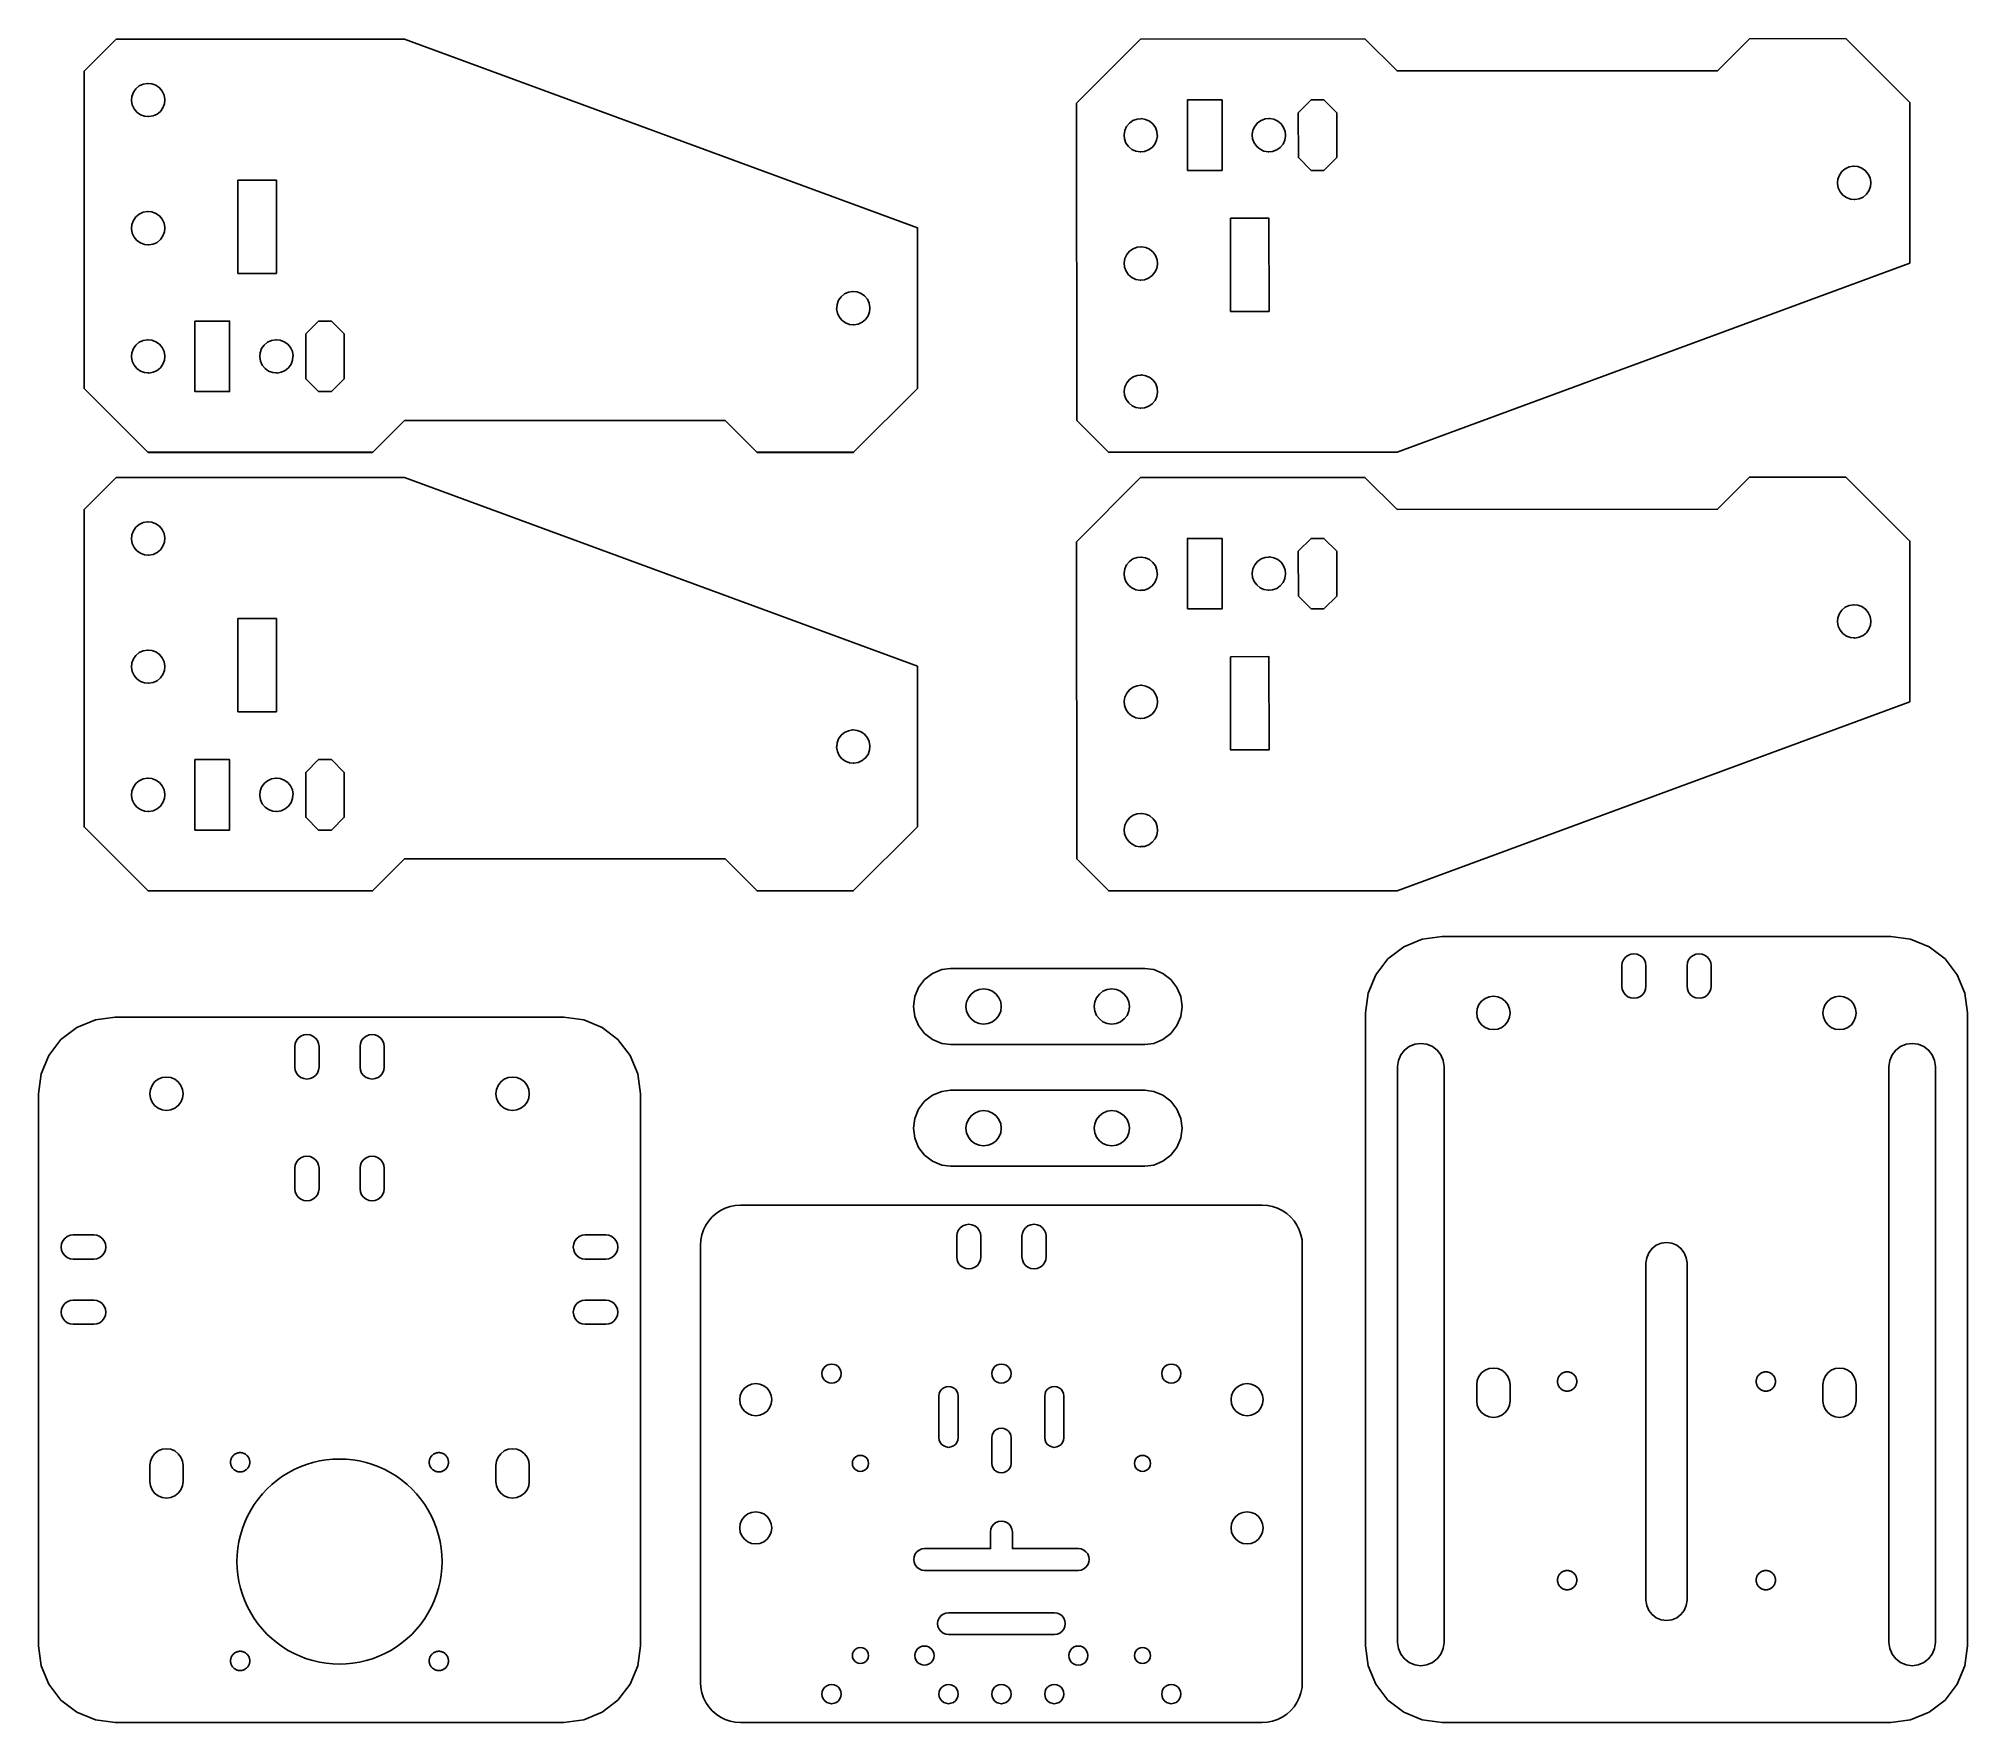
# Model space of a CAD drawing. Header units: metres. Extents: x 1119 to 1420, y 673 to 935.
import ezdxf

# ---------------------------------------------------------------- set-up
doc = ezdxf.new("R2010")
doc.units = ezdxf.units.M

msp = doc.modelspace()

# ---------------------------------------------------------------- linework, layer by layer
at = {"layer": 'Layer0'}
for points in [[(1125.79, 880.75, 0), (1135.76, 870.79, 0), (1170.83, 870.79, 0), (1175.79, 875.75, 0), (1225.79, 875.75, 0), (1230.76, 870.79, 0), (1245.83, 870.79, 0), (1255.79, 880.75, 0), (1255.79, 888.75, 0), (1255.78, 905.82, 0), (1175.79, 935.25, 0), (1130.79, 935.25, 0), (1125.79, 930.25, 0), (1125.79, 880.75, 0)], [(1410.63, 900.29, 0), (1330.66, 870.79, 0), (1285.62, 870.79, 0), (1280.66, 875.75, 0), (1280.62, 925.25, 0), (1290.61, 935.25, 0), (1325.61, 935.28, 0), (1330.62, 930.29, 0), (1380.62, 930.33, 0), (1385.61, 935.33, 0), (1400.61, 935.35, 0), (1410.62, 925.35, 0), (1410.63, 900.29, 0)], [(1135.89, 923.16, 0), (1135.79, 923.17, 0), (1135.22, 923.22, 0), (1134.58, 923.46, 0), (1134.03, 923.85, 0), (1133.59, 924.37, 0), (1133.31, 924.99, 0), (1133.19, 925.66, 0), (1133.26, 926.33, 0), (1133.49, 926.97, 0), (1133.89, 927.52, 0), (1134.41, 927.96, 0), (1135.02, 928.24, 0), (1135.69, 928.35, 0), (1135.79, 928.34, 0), (1136.37, 928.29, 0), (1137.01, 928.05, 0), (1137.56, 927.66, 0), (1137.99, 927.14, 0), (1138.28, 926.52, 0), (1138.39, 925.85, 0), (1138.33, 925.18, 0), (1138.09, 924.54, 0), (1137.7, 923.99, 0), (1137.18, 923.55, 0), (1136.56, 923.27, 0), (1135.89, 923.16, 0)], [(1297.92, 914.76, 0), (1303.32, 914.77, 0), (1303.31, 925.77, 0), (1297.91, 925.76, 0), (1297.92, 914.76, 0)], [(1319.22, 914.78, 0), (1321.22, 916.78, 0), (1321.21, 923.78, 0), (1319.21, 925.78, 0), (1317.21, 925.78, 0), (1315.21, 923.78, 0), (1315.22, 916.78, 0), (1317.22, 914.78, 0), (1319.22, 914.78, 0)], [(1293.21, 920.26, 0), (1293.16, 920.83, 0), (1292.92, 921.47, 0), (1292.53, 922.02, 0), (1292.01, 922.46, 0), (1291.39, 922.74, 0), (1290.72, 922.85, 0), (1290.62, 922.84, 0), (1290.05, 922.79, 0), (1289.41, 922.55, 0), (1288.86, 922.16, 0), (1288.42, 921.64, 0), (1288.14, 921.02, 0), (1288.03, 920.35, 0), (1288.04, 920.25, 0), (1288.09, 919.68, 0), (1288.33, 919.04, 0), (1288.72, 918.49, 0), (1289.24, 918.05, 0), (1289.86, 917.77, 0), (1290.53, 917.66, 0), (1290.63, 917.67, 0), (1291.2, 917.72, 0), (1291.84, 917.96, 0), (1292.39, 918.35, 0), (1292.83, 918.87, 0), (1293.11, 919.49, 0), (1293.22, 920.16, 0), (1293.21, 920.26, 0)], [(1313.21, 920.27, 0), (1313.16, 920.85, 0), (1312.92, 921.49, 0), (1312.53, 922.04, 0), (1312.01, 922.47, 0), (1311.39, 922.76, 0), (1310.72, 922.87, 0), (1310.62, 922.86, 0), (1310.05, 922.81, 0), (1309.41, 922.57, 0), (1308.86, 922.18, 0), (1308.42, 921.65, 0), (1308.14, 921.04, 0), (1308.03, 920.37, 0), (1308.04, 920.27, 0), (1308.09, 919.69, 0), (1308.33, 919.06, 0), (1308.72, 918.5, 0), (1309.24, 918.07, 0), (1309.86, 917.79, 0), (1310.53, 917.67, 0), (1310.63, 917.68, 0), (1311.2, 917.74, 0), (1311.84, 917.97, 0), (1312.39, 918.37, 0), (1312.83, 918.89, 0), (1313.11, 919.5, 0), (1313.22, 920.17, 0), (1313.21, 920.27, 0)], [(1404.52, 912.82, 0), (1404.53, 912.92, 0), (1404.41, 913.59, 0), (1404.13, 914.21, 0), (1403.7, 914.73, 0), (1403.14, 915.12, 0), (1402.5, 915.36, 0), (1401.93, 915.41, 0), (1401.83, 915.42, 0), (1401.16, 915.31, 0), (1400.54, 915.02, 0), (1400.02, 914.59, 0), (1399.63, 914.04, 0), (1399.39, 913.4, 0), (1399.34, 912.82, 0), (1399.33, 912.72, 0), (1399.44, 912.05, 0), (1399.73, 911.44, 0), (1400.16, 910.92, 0), (1400.72, 910.52, 0), (1401.35, 910.29, 0), (1401.93, 910.23, 0), (1402.03, 910.23, 0), (1402.7, 910.34, 0), (1403.31, 910.62, 0), (1403.84, 911.06, 0), (1404.23, 911.61, 0), (1404.46, 912.25, 0), (1404.52, 912.82, 0)], [(1149.79, 898.71, 0), (1149.79, 913.25, 0), (1155.79, 913.25, 0), (1155.79, 898.71, 0), (1149.79, 898.71, 0)], [(1135.69, 908.35, 0), (1135.79, 908.34, 0), (1136.37, 908.29, 0), (1137.01, 908.05, 0), (1137.56, 907.66, 0), (1137.99, 907.14, 0), (1138.28, 906.52, 0), (1138.39, 905.85, 0), (1138.38, 905.76, 0), (1138.33, 905.18, 0), (1138.09, 904.54, 0), (1137.7, 903.99, 0), (1137.18, 903.55, 0), (1136.56, 903.27, 0), (1135.89, 903.16, 0), (1135.79, 903.17, 0), (1135.22, 903.22, 0), (1134.58, 903.46, 0), (1134.03, 903.85, 0), (1133.59, 904.37, 0), (1133.31, 904.99, 0), (1133.19, 905.66, 0), (1133.26, 906.33, 0), (1133.49, 906.97, 0), (1133.89, 907.52, 0), (1134.41, 907.96, 0), (1135.02, 908.24, 0), (1135.69, 908.35, 0)], [(1304.63, 907.31, 0), (1304.65, 892.77, 0), (1310.65, 892.77, 0), (1310.63, 907.32, 0), (1304.63, 907.31, 0)], [(1290.54, 897.66, 0), (1290.64, 897.67, 0), (1291.22, 897.72, 0), (1291.86, 897.96, 0), (1292.41, 898.35, 0), (1292.84, 898.87, 0), (1293.12, 899.49, 0), (1293.24, 900.16, 0), (1293.23, 900.26, 0), (1293.18, 900.83, 0), (1292.94, 901.47, 0), (1292.55, 902.02, 0), (1292.02, 902.46, 0), (1291.41, 902.74, 0), (1290.74, 902.85, 0), (1290.64, 902.84, 0), (1290.06, 902.79, 0), (1289.43, 902.55, 0), (1288.87, 902.16, 0), (1288.44, 901.64, 0), (1288.16, 901.02, 0), (1288.04, 900.35, 0), (1288.11, 899.68, 0), (1288.34, 899.04, 0), (1288.73, 898.49, 0), (1289.26, 898.05, 0), (1289.87, 897.77, 0), (1290.54, 897.66, 0)], [(1248.39, 893.39, 0), (1248.38, 893.29, 0), (1248.33, 892.71, 0), (1248.09, 892.07, 0), (1247.7, 891.52, 0), (1247.18, 891.09, 0), (1246.56, 890.8, 0), (1245.89, 890.69, 0), (1245.79, 890.7, 0), (1245.21, 890.75, 0), (1244.58, 890.99, 0), (1244.02, 891.38, 0), (1243.59, 891.9, 0), (1243.31, 892.52, 0), (1243.19, 893.19, 0), (1243.2, 893.29, 0), (1243.25, 893.86, 0), (1243.49, 894.5, 0), (1243.88, 895.05, 0), (1244.41, 895.49, 0), (1245.02, 895.77, 0), (1245.69, 895.88, 0), (1245.79, 895.87, 0), (1246.37, 895.82, 0), (1247, 895.59, 0), (1247.56, 895.19, 0), (1247.99, 894.67, 0), (1248.27, 894.05, 0), (1248.39, 893.39, 0)], [(1143.08, 891.25, 0), (1148.48, 891.25, 0), (1148.48, 880.25, 0), (1143.08, 880.25, 0), (1143.08, 891.25, 0)], [(1164.38, 891.25, 0), (1166.38, 889.25, 0), (1166.38, 882.25, 0), (1164.38, 880.25, 0), (1162.38, 880.25, 0), (1160.38, 882.25, 0), (1160.38, 889.25, 0), (1162.38, 891.25, 0), (1164.38, 891.25, 0)], [(1138.38, 885.75, 0), (1138.33, 885.18, 0), (1138.09, 884.54, 0), (1137.7, 883.99, 0), (1137.18, 883.55, 0), (1136.56, 883.27, 0), (1135.89, 883.16, 0), (1135.79, 883.17, 0), (1135.22, 883.22, 0), (1134.58, 883.46, 0), (1134.03, 883.85, 0), (1133.59, 884.37, 0), (1133.31, 884.99, 0), (1133.19, 885.66, 0), (1133.2, 885.75, 0), (1133.26, 886.33, 0), (1133.49, 886.97, 0), (1133.89, 887.52, 0), (1134.41, 887.96, 0), (1135.02, 888.24, 0), (1135.69, 888.35, 0), (1135.79, 888.34, 0), (1136.37, 888.29, 0), (1137.01, 888.05, 0), (1137.56, 887.66, 0), (1137.99, 887.14, 0), (1138.28, 886.52, 0), (1138.39, 885.85, 0), (1138.38, 885.75, 0)], [(1158.38, 885.75, 0), (1158.33, 885.18, 0), (1158.09, 884.54, 0), (1157.7, 883.99, 0), (1157.18, 883.55, 0), (1156.56, 883.27, 0), (1155.89, 883.16, 0), (1155.79, 883.17, 0), (1155.22, 883.22, 0), (1154.58, 883.46, 0), (1154.03, 883.85, 0), (1153.59, 884.37, 0), (1153.31, 884.99, 0), (1153.19, 885.66, 0), (1153.2, 885.75, 0), (1153.26, 886.33, 0), (1153.49, 886.97, 0), (1153.89, 887.52, 0), (1154.41, 887.96, 0), (1155.02, 888.24, 0), (1155.69, 888.35, 0), (1155.79, 888.34, 0), (1156.37, 888.29, 0), (1157.01, 888.05, 0), (1157.56, 887.66, 0), (1157.99, 887.14, 0), (1158.28, 886.52, 0), (1158.39, 885.85, 0), (1158.38, 885.75, 0)], [(1290.75, 882.85, 0), (1290.65, 882.84, 0), (1290.08, 882.79, 0), (1289.44, 882.55, 0), (1288.89, 882.16, 0), (1288.46, 881.64, 0), (1288.17, 881.02, 0), (1288.06, 880.35, 0), (1288.12, 879.68, 0), (1288.36, 879.04, 0), (1288.75, 878.49, 0), (1289.27, 878.05, 0), (1289.89, 877.77, 0), (1290.56, 877.66, 0), (1290.66, 877.67, 0), (1291.24, 877.72, 0), (1291.87, 877.96, 0), (1292.43, 878.35, 0), (1292.86, 878.87, 0), (1293.14, 879.49, 0), (1293.26, 880.16, 0), (1293.19, 880.83, 0), (1292.96, 881.47, 0), (1292.56, 882.02, 0), (1292.04, 882.46, 0), (1291.42, 882.74, 0), (1290.75, 882.85, 0)], [(1170.79, 870.75, 0), (1170.83, 870.79, 0), (1135.76, 870.79, 0), (1135.79, 870.75, 0), (1170.79, 870.75, 0)], [(1245.79, 870.75, 0), (1245.83, 870.79, 0), (1230.76, 870.79, 0), (1230.79, 870.75, 0), (1245.79, 870.75, 0)], [(1285.65, 870.75, 0), (1285.62, 870.79, 0), (1330.66, 870.79, 0), (1285.65, 870.75, 0)], [(1255.79, 812.34, 0), (1255.79, 820.34, 0), (1255.78, 837.4, 0), (1175.79, 866.84, 0), (1130.79, 866.84, 0), (1125.79, 861.84, 0), (1125.79, 812.34, 0), (1135.79, 802.34, 0), (1170.79, 802.34, 0), (1175.79, 807.34, 0), (1225.79, 807.34, 0), (1230.79, 802.34, 0), (1245.79, 802.34, 0), (1255.79, 812.34, 0)], [(1410.63, 831.87, 0), (1330.66, 802.37, 0), (1285.65, 802.34, 0), (1280.66, 807.33, 0), (1280.62, 856.83, 0), (1290.61, 866.84, 0), (1325.61, 866.87, 0), (1330.62, 861.87, 0), (1380.62, 861.91, 0), (1385.61, 866.92, 0), (1400.61, 866.93, 0), (1410.62, 856.94, 0), (1410.63, 831.87, 0)], [(1135.89, 854.74, 0), (1135.79, 854.75, 0), (1135.22, 854.8, 0), (1134.58, 855.04, 0), (1134.03, 855.43, 0), (1133.59, 855.95, 0), (1133.31, 856.57, 0), (1133.19, 857.24, 0), (1133.26, 857.91, 0), (1133.49, 858.55, 0), (1133.89, 859.1, 0), (1134.41, 859.54, 0), (1135.02, 859.82, 0), (1135.69, 859.93, 0), (1135.79, 859.93, 0), (1136.37, 859.87, 0), (1137.01, 859.64, 0), (1137.56, 859.24, 0), (1137.99, 858.72, 0), (1138.28, 858.11, 0), (1138.39, 857.44, 0), (1138.33, 856.76, 0), (1138.09, 856.12, 0), (1137.7, 855.57, 0), (1137.18, 855.14, 0), (1136.56, 854.85, 0), (1135.89, 854.74, 0)], [(1297.92, 846.34, 0), (1303.32, 846.35, 0), (1303.31, 857.35, 0), (1297.91, 857.34, 0), (1297.92, 846.34, 0)], [(1319.22, 846.36, 0), (1321.22, 848.36, 0), (1321.21, 855.36, 0), (1319.21, 857.36, 0), (1317.21, 857.36, 0), (1315.21, 855.36, 0), (1315.22, 848.36, 0), (1317.22, 846.36, 0), (1319.22, 846.36, 0)], [(1293.21, 851.84, 0), (1293.16, 852.42, 0), (1292.92, 853.05, 0), (1292.53, 853.61, 0), (1292.01, 854.04, 0), (1291.39, 854.32, 0), (1290.72, 854.44, 0), (1290.62, 854.43, 0), (1290.05, 854.37, 0), (1289.41, 854.14, 0), (1288.86, 853.74, 0), (1288.42, 853.22, 0), (1288.14, 852.6, 0), (1288.03, 851.93, 0), (1288.04, 851.83, 0), (1288.09, 851.26, 0), (1288.33, 850.62, 0), (1288.72, 850.07, 0), (1289.24, 849.64, 0), (1289.86, 849.35, 0), (1290.53, 849.24, 0), (1290.63, 849.25, 0), (1291.2, 849.3, 0), (1291.84, 849.54, 0), (1292.39, 849.93, 0), (1292.83, 850.45, 0), (1293.11, 851.07, 0), (1293.22, 851.74, 0), (1293.21, 851.84, 0)], [(1313.21, 851.86, 0), (1313.16, 852.43, 0), (1312.92, 853.07, 0), (1312.53, 853.62, 0), (1312.01, 854.05, 0), (1311.39, 854.34, 0), (1310.72, 854.45, 0), (1310.62, 854.44, 0), (1310.05, 854.39, 0), (1309.41, 854.15, 0), (1308.86, 853.76, 0), (1308.42, 853.24, 0), (1308.14, 852.62, 0), (1308.03, 851.95, 0), (1308.04, 851.85, 0), (1308.09, 851.27, 0), (1308.33, 850.64, 0), (1308.72, 850.09, 0), (1309.24, 849.65, 0), (1309.86, 849.37, 0), (1310.53, 849.26, 0), (1310.63, 849.26, 0), (1311.2, 849.32, 0), (1311.84, 849.55, 0), (1312.39, 849.95, 0), (1312.83, 850.47, 0), (1313.11, 851.09, 0), (1313.22, 851.76, 0), (1313.21, 851.86, 0)], [(1404.52, 844.41, 0), (1404.53, 844.5, 0), (1404.41, 845.17, 0), (1404.13, 845.79, 0), (1403.7, 846.31, 0), (1403.14, 846.7, 0), (1402.5, 846.94, 0), (1401.93, 846.99, 0), (1401.83, 847, 0), (1401.16, 846.89, 0), (1400.54, 846.61, 0), (1400.02, 846.17, 0), (1399.63, 845.62, 0), (1399.39, 844.98, 0), (1399.34, 844.41, 0), (1399.33, 844.31, 0), (1399.44, 843.64, 0), (1399.73, 843.02, 0), (1400.16, 842.5, 0), (1400.72, 842.11, 0), (1401.35, 841.87, 0), (1401.93, 841.82, 0), (1402.03, 841.81, 0), (1402.7, 841.92, 0), (1403.31, 842.2, 0), (1403.84, 842.64, 0), (1404.23, 843.19, 0), (1404.46, 843.83, 0), (1404.52, 844.41, 0)], [(1149.79, 830.29, 0), (1149.79, 844.84, 0), (1155.79, 844.84, 0), (1155.79, 830.29, 0), (1149.79, 830.29, 0)], [(1135.69, 839.93, 0), (1135.79, 839.93, 0), (1136.37, 839.87, 0), (1137.01, 839.64, 0), (1137.56, 839.24, 0), (1137.99, 838.72, 0), (1138.28, 838.11, 0), (1138.39, 837.44, 0), (1138.38, 837.34, 0), (1138.33, 836.76, 0), (1138.09, 836.12, 0), (1137.7, 835.57, 0), (1137.18, 835.14, 0), (1136.56, 834.85, 0), (1135.89, 834.74, 0), (1135.79, 834.75, 0), (1135.22, 834.8, 0), (1134.58, 835.04, 0), (1134.03, 835.43, 0), (1133.59, 835.95, 0), (1133.31, 836.57, 0), (1133.19, 837.24, 0), (1133.26, 837.91, 0), (1133.49, 838.55, 0), (1133.89, 839.1, 0), (1134.41, 839.54, 0), (1135.02, 839.82, 0), (1135.69, 839.93, 0)], [(1304.63, 838.89, 0), (1304.65, 824.35, 0), (1310.65, 824.35, 0), (1310.63, 838.9, 0), (1304.63, 838.89, 0)], [(1290.54, 829.24, 0), (1290.64, 829.25, 0), (1291.22, 829.3, 0), (1291.86, 829.54, 0), (1292.41, 829.93, 0), (1292.84, 830.45, 0), (1293.12, 831.07, 0), (1293.24, 831.74, 0), (1293.23, 831.84, 0), (1293.18, 832.42, 0), (1292.94, 833.05, 0), (1292.55, 833.61, 0), (1292.02, 834.04, 0), (1291.41, 834.32, 0), (1290.74, 834.44, 0), (1290.64, 834.43, 0), (1290.06, 834.37, 0), (1289.43, 834.14, 0), (1288.87, 833.74, 0), (1288.44, 833.22, 0), (1288.16, 832.6, 0), (1288.04, 831.93, 0), (1288.11, 831.26, 0), (1288.34, 830.62, 0), (1288.73, 830.07, 0), (1289.26, 829.64, 0), (1289.87, 829.35, 0), (1290.54, 829.24, 0)], [(1248.39, 824.97, 0), (1248.38, 824.87, 0), (1248.33, 824.29, 0), (1248.09, 823.65, 0), (1247.7, 823.1, 0), (1247.18, 822.67, 0), (1246.56, 822.38, 0), (1245.89, 822.27, 0), (1245.79, 822.28, 0), (1245.21, 822.33, 0), (1244.58, 822.57, 0), (1244.02, 822.96, 0), (1243.59, 823.48, 0), (1243.31, 824.1, 0), (1243.19, 824.77, 0), (1243.2, 824.87, 0), (1243.25, 825.44, 0), (1243.49, 826.08, 0), (1243.88, 826.63, 0), (1244.41, 827.07, 0), (1245.02, 827.35, 0), (1245.69, 827.47, 0), (1245.79, 827.46, 0), (1246.37, 827.4, 0), (1247, 827.17, 0), (1247.56, 826.78, 0), (1247.99, 826.25, 0), (1248.27, 825.64, 0), (1248.39, 824.97, 0)], [(1143.08, 822.84, 0), (1148.48, 822.84, 0), (1148.48, 811.84, 0), (1143.08, 811.84, 0), (1143.08, 822.84, 0)], [(1164.38, 822.84, 0), (1166.38, 820.84, 0), (1166.38, 813.84, 0), (1164.38, 811.84, 0), (1162.38, 811.84, 0), (1160.38, 813.84, 0), (1160.38, 820.84, 0), (1162.38, 822.84, 0), (1164.38, 822.84, 0)], [(1138.38, 817.34, 0), (1138.33, 816.76, 0), (1138.09, 816.12, 0), (1137.7, 815.57, 0), (1137.18, 815.14, 0), (1136.56, 814.85, 0), (1135.89, 814.74, 0), (1135.79, 814.75, 0), (1135.22, 814.8, 0), (1134.58, 815.04, 0), (1134.03, 815.43, 0), (1133.59, 815.95, 0), (1133.31, 816.57, 0), (1133.19, 817.24, 0), (1133.2, 817.34, 0), (1133.26, 817.91, 0), (1133.49, 818.55, 0), (1133.89, 819.1, 0), (1134.41, 819.54, 0), (1135.02, 819.82, 0), (1135.69, 819.93, 0), (1135.79, 819.93, 0), (1136.37, 819.87, 0), (1137.01, 819.64, 0), (1137.56, 819.24, 0), (1137.99, 818.72, 0), (1138.28, 818.11, 0), (1138.39, 817.44, 0), (1138.38, 817.34, 0)], [(1158.38, 817.34, 0), (1158.33, 816.76, 0), (1158.09, 816.12, 0), (1157.7, 815.57, 0), (1157.18, 815.14, 0), (1156.56, 814.85, 0), (1155.89, 814.74, 0), (1155.79, 814.75, 0), (1155.22, 814.8, 0), (1154.58, 815.04, 0), (1154.03, 815.43, 0), (1153.59, 815.95, 0), (1153.31, 816.57, 0), (1153.19, 817.24, 0), (1153.2, 817.34, 0), (1153.26, 817.91, 0), (1153.49, 818.55, 0), (1153.89, 819.1, 0), (1154.41, 819.54, 0), (1155.02, 819.82, 0), (1155.69, 819.93, 0), (1155.79, 819.93, 0), (1156.37, 819.87, 0), (1157.01, 819.64, 0), (1157.56, 819.24, 0), (1157.99, 818.72, 0), (1158.28, 818.11, 0), (1158.39, 817.44, 0), (1158.38, 817.34, 0)], [(1290.75, 814.44, 0), (1290.65, 814.43, 0), (1290.08, 814.37, 0), (1289.44, 814.14, 0), (1288.89, 813.74, 0), (1288.46, 813.22, 0), (1288.17, 812.6, 0), (1288.06, 811.93, 0), (1288.12, 811.26, 0), (1288.36, 810.62, 0), (1288.75, 810.07, 0), (1289.27, 809.64, 0), (1289.89, 809.35, 0), (1290.56, 809.24, 0), (1290.66, 809.25, 0), (1291.24, 809.3, 0), (1291.87, 809.54, 0), (1292.43, 809.93, 0), (1292.86, 810.45, 0), (1293.14, 811.07, 0), (1293.26, 811.74, 0), (1293.19, 812.42, 0), (1292.96, 813.05, 0), (1292.56, 813.61, 0), (1292.04, 814.04, 0), (1291.42, 814.32, 0), (1290.75, 814.44, 0)], [(1416.1, 676.09, 0), (1417.99, 678.57, 0), (1419.19, 681.45, 0), (1419.59, 684.54, 0), (1419.59, 783.3, 0), (1419.19, 786.39, 0), (1417.99, 789.27, 0), (1416.1, 791.74, 0), (1413.62, 793.64, 0), (1410.74, 794.84, 0), (1407.65, 795.24, 0), (1337.65, 795.24, 0), (1334.56, 794.84, 0), (1331.68, 793.64, 0), (1329.2, 791.74, 0), (1327.3, 789.27, 0), (1326.11, 786.39, 0), (1325.7, 783.3, 0), (1325.7, 684.54, 0), (1326.11, 681.45, 0), (1327.3, 678.57, 0), (1329.2, 676.09, 0), (1331.68, 674.2, 0), (1334.56, 673, 0), (1337.65, 672.6, 0), (1407.65, 672.6, 0), (1410.74, 673, 0), (1413.62, 674.2, 0), (1416.1, 676.09, 0)], [(1369.45, 790.68, 0), (1369.45, 787.46, 0), (1369.39, 786.99, 0), (1369.2, 786.54, 0), (1368.9, 786.15, 0), (1368.51, 785.84, 0), (1368.05, 785.66, 0), (1367.56, 785.59, 0), (1367.07, 785.66, 0), (1366.62, 785.84, 0), (1366.23, 786.15, 0), (1365.92, 786.54, 0), (1365.74, 786.99, 0), (1365.67, 787.46, 0), (1365.67, 790.68, 0), (1365.74, 791.15, 0), (1365.92, 791.6, 0), (1366.23, 791.99, 0), (1366.62, 792.29, 0), (1367.07, 792.48, 0), (1367.56, 792.55, 0), (1368.05, 792.48, 0), (1368.51, 792.29, 0), (1368.9, 791.99, 0), (1369.2, 791.6, 0), (1369.39, 791.15, 0), (1369.45, 790.68, 0)], [(1375.85, 787.46, 0), (1375.85, 790.68, 0), (1375.91, 791.15, 0), (1376.1, 791.6, 0), (1376.4, 791.99, 0), (1376.79, 792.29, 0), (1377.25, 792.48, 0), (1377.74, 792.55, 0), (1378.23, 792.48, 0), (1378.68, 792.29, 0), (1379.07, 791.99, 0), (1379.37, 791.6, 0), (1379.56, 791.15, 0), (1379.62, 790.68, 0), (1379.62, 787.46, 0), (1379.56, 786.99, 0), (1379.37, 786.54, 0), (1379.07, 786.15, 0), (1378.68, 785.84, 0), (1378.23, 785.66, 0), (1377.74, 785.59, 0), (1377.25, 785.66, 0), (1376.79, 785.84, 0), (1376.4, 786.15, 0), (1376.1, 786.54, 0), (1375.91, 786.99, 0), (1375.85, 787.46, 0)], [(1294.1, 789.46, 0), (1292.66, 790.06, 0), (1291.27, 790.24, 0), (1260.97, 790.24, 0), (1259.58, 790.06, 0), (1258.14, 789.46, 0), (1256.91, 788.52, 0), (1255.97, 787.28, 0), (1255.37, 785.85, 0), (1255.17, 784.31, 0), (1255.37, 782.77, 0), (1255.97, 781.33, 0), (1256.91, 780.1, 0), (1258.14, 779.16, 0), (1259.58, 778.56, 0), (1260.97, 778.38, 0), (1291.27, 778.38, 0), (1292.66, 778.56, 0), (1294.1, 779.16, 0), (1295.33, 780.1, 0), (1296.27, 781.33, 0), (1296.87, 782.77, 0), (1297.07, 784.31, 0), (1296.87, 785.85, 0), (1296.27, 787.28, 0), (1295.33, 788.52, 0), (1294.1, 789.46, 0)], [(1264.74, 781.93, 0), (1264.18, 782.36, 0), (1263.74, 782.93, 0), (1263.46, 783.6, 0), (1263.37, 784.31, 0), (1263.46, 785.02, 0), (1263.74, 785.68, 0), (1264.18, 786.25, 0), (1264.74, 786.69, 0), (1265.41, 786.97, 0), (1266.12, 787.06, 0), (1266.83, 786.97, 0), (1267.49, 786.69, 0), (1268.06, 786.25, 0), (1268.5, 785.68, 0), (1268.78, 785.02, 0), (1268.87, 784.31, 0), (1268.78, 783.6, 0), (1268.5, 782.93, 0), (1268.06, 782.36, 0), (1267.49, 781.93, 0), (1266.83, 781.65, 0), (1266.12, 781.56, 0), (1265.41, 781.65, 0), (1264.74, 781.93, 0)], [(1283.74, 785.68, 0), (1284.18, 786.25, 0), (1284.74, 786.69, 0), (1285.41, 786.97, 0), (1286.12, 787.06, 0), (1286.83, 786.97, 0), (1287.49, 786.69, 0), (1288.06, 786.25, 0), (1288.5, 785.68, 0), (1288.78, 785.02, 0), (1288.87, 784.31, 0), (1288.78, 783.6, 0), (1288.5, 782.93, 0), (1288.06, 782.36, 0), (1287.49, 781.93, 0), (1286.83, 781.65, 0), (1286.12, 781.56, 0), (1285.41, 781.65, 0), (1284.74, 781.93, 0), (1284.18, 782.36, 0), (1283.74, 782.93, 0), (1283.46, 783.6, 0), (1283.37, 784.31, 0), (1283.46, 785.02, 0), (1283.74, 785.68, 0)], [(1348.25, 783.3, 0), (1348.16, 782.62, 0), (1347.9, 782, 0), (1347.49, 781.46, 0), (1346.95, 781.05, 0), (1346.32, 780.79, 0), (1345.65, 780.7, 0), (1344.98, 780.79, 0), (1344.35, 781.05, 0), (1343.81, 781.46, 0), (1343.4, 782, 0), (1343.14, 782.62, 0), (1343.05, 783.3, 0), (1343.14, 783.97, 0), (1343.4, 784.6, 0), (1343.81, 785.14, 0), (1344.35, 785.55, 0), (1344.98, 785.81, 0), (1345.65, 785.9, 0), (1346.32, 785.81, 0), (1346.95, 785.55, 0), (1347.49, 785.14, 0), (1347.9, 784.6, 0), (1348.16, 783.97, 0), (1348.25, 783.3, 0)], [(1397.05, 783.3, 0), (1397.14, 783.97, 0), (1397.4, 784.6, 0), (1397.81, 785.14, 0), (1398.35, 785.55, 0), (1398.98, 785.81, 0), (1399.65, 785.9, 0), (1400.32, 785.81, 0), (1400.95, 785.55, 0), (1401.49, 785.14, 0), (1401.9, 784.6, 0), (1402.16, 783.97, 0), (1402.25, 783.3, 0), (1402.16, 782.62, 0), (1401.9, 782, 0), (1401.49, 781.46, 0), (1400.95, 781.05, 0), (1400.32, 780.79, 0), (1399.65, 780.7, 0), (1398.98, 780.79, 0), (1398.35, 781.05, 0), (1397.81, 781.46, 0), (1397.4, 782, 0), (1397.14, 782.62, 0), (1397.05, 783.3, 0)], [(1212.18, 773.79, 0), (1212.58, 770.7, 0), (1212.58, 684.54, 0), (1212.18, 681.45, 0), (1210.98, 678.57, 0), (1209.08, 676.09, 0), (1206.61, 674.2, 0), (1203.73, 673, 0), (1200.64, 672.6, 0), (1130.64, 672.6, 0), (1127.55, 673, 0), (1124.67, 674.2, 0), (1122.19, 676.09, 0), (1120.29, 678.57, 0), (1119.1, 681.45, 0), (1118.69, 684.54, 0), (1118.69, 770.7, 0), (1119.1, 773.79, 0), (1120.29, 776.67, 0), (1122.19, 779.14, 0), (1124.67, 781.04, 0), (1127.55, 782.23, 0), (1130.64, 782.64, 0), (1200.64, 782.64, 0), (1203.73, 782.23, 0), (1206.61, 781.04, 0), (1209.08, 779.14, 0), (1210.98, 776.67, 0), (1212.18, 773.79, 0)], [(1162.44, 778.07, 0), (1162.38, 778.54, 0), (1162.19, 779, 0), (1161.89, 779.39, 0), (1161.5, 779.69, 0), (1161.04, 779.88, 0), (1160.55, 779.94, 0), (1160.06, 779.88, 0), (1159.61, 779.69, 0), (1159.21, 779.39, 0), (1158.91, 779, 0), (1158.72, 778.54, 0), (1158.66, 778.07, 0), (1158.66, 774.86, 0), (1158.72, 774.39, 0), (1158.91, 773.93, 0), (1159.21, 773.54, 0), (1159.61, 773.24, 0), (1160.06, 773.05, 0), (1160.55, 772.99, 0), (1161.04, 773.05, 0), (1161.5, 773.24, 0), (1161.89, 773.54, 0), (1162.19, 773.93, 0), (1162.38, 774.39, 0), (1162.44, 774.86, 0), (1162.44, 778.07, 0)], [(1172.06, 779.39, 0), (1171.67, 779.69, 0), (1171.22, 779.88, 0), (1170.73, 779.94, 0), (1170.24, 779.88, 0), (1169.78, 779.69, 0), (1169.39, 779.39, 0), (1169.09, 779, 0), (1168.9, 778.54, 0), (1168.84, 778.07, 0), (1168.84, 774.86, 0), (1168.9, 774.39, 0), (1169.09, 773.93, 0), (1169.39, 773.54, 0), (1169.78, 773.24, 0), (1170.24, 773.05, 0), (1170.73, 772.99, 0), (1171.22, 773.05, 0), (1171.67, 773.24, 0), (1172.06, 773.54, 0), (1172.36, 773.93, 0), (1172.55, 774.39, 0), (1172.61, 774.86, 0), (1172.61, 778.07, 0), (1172.55, 778.54, 0), (1172.36, 779, 0), (1172.06, 779.39, 0)], [(1337.83, 775.87, 0), (1337.95, 774.94, 0), (1337.95, 685.08, 0), (1337.83, 684.14, 0), (1337.47, 683.27, 0), (1336.89, 682.52, 0), (1336.14, 681.94, 0), (1335.27, 681.58, 0), (1334.33, 681.45, 0), (1333.39, 681.58, 0), (1332.52, 681.94, 0), (1331.77, 682.52, 0), (1331.19, 683.27, 0), (1330.83, 684.14, 0), (1330.7, 685.08, 0), (1330.7, 774.94, 0), (1330.83, 775.87, 0), (1331.19, 776.75, 0), (1331.77, 777.5, 0), (1332.52, 778.08, 0), (1333.39, 778.44, 0), (1334.33, 778.56, 0), (1335.27, 778.44, 0), (1336.14, 778.08, 0), (1336.89, 777.5, 0), (1337.47, 776.75, 0), (1337.83, 775.87, 0)], [(1414.11, 776.75, 0), (1414.47, 775.87, 0), (1414.59, 774.94, 0), (1414.59, 685.08, 0), (1414.47, 684.14, 0), (1414.11, 683.27, 0), (1413.53, 682.52, 0), (1412.78, 681.94, 0), (1411.91, 681.58, 0), (1410.97, 681.45, 0), (1410.03, 681.58, 0), (1409.16, 681.94, 0), (1408.41, 682.52, 0), (1407.83, 683.27, 0), (1407.47, 684.14, 0), (1407.34, 685.08, 0), (1407.34, 774.94, 0), (1407.47, 775.87, 0), (1407.83, 776.75, 0), (1408.41, 777.5, 0), (1409.16, 778.08, 0), (1410.03, 778.44, 0), (1410.97, 778.56, 0), (1411.91, 778.44, 0), (1412.78, 778.08, 0), (1413.53, 777.5, 0), (1414.11, 776.75, 0)], [(1138.64, 773.3, 0), (1137.97, 773.21, 0), (1137.34, 772.95, 0), (1136.8, 772.53, 0), (1136.39, 772, 0), (1136.13, 771.37, 0), (1136.04, 770.7, 0), (1136.13, 770.02, 0), (1136.39, 769.4, 0), (1136.8, 768.86, 0), (1137.34, 768.44, 0), (1137.97, 768.18, 0), (1138.64, 768.1, 0), (1139.31, 768.18, 0), (1139.94, 768.44, 0), (1140.48, 768.86, 0), (1140.89, 769.4, 0), (1141.15, 770.02, 0), (1141.24, 770.7, 0), (1141.15, 771.37, 0), (1140.89, 772, 0), (1140.48, 772.53, 0), (1139.94, 772.95, 0), (1139.31, 773.21, 0), (1138.64, 773.3, 0)], [(1192.64, 768.1, 0), (1193.31, 768.18, 0), (1193.94, 768.44, 0), (1194.48, 768.86, 0), (1194.89, 769.4, 0), (1195.15, 770.02, 0), (1195.24, 770.7, 0), (1195.15, 771.37, 0), (1194.89, 772, 0), (1194.48, 772.53, 0), (1193.94, 772.95, 0), (1193.31, 773.21, 0), (1192.64, 773.3, 0), (1191.97, 773.21, 0), (1191.34, 772.95, 0), (1190.8, 772.53, 0), (1190.39, 772, 0), (1190.13, 771.37, 0), (1190.04, 770.7, 0), (1190.13, 770.02, 0), (1190.39, 769.4, 0), (1190.8, 768.86, 0), (1191.34, 768.44, 0), (1191.97, 768.18, 0), (1192.64, 768.1, 0)], [(1294.1, 770.46, 0), (1292.66, 771.06, 0), (1291.27, 771.24, 0), (1260.97, 771.24, 0), (1259.58, 771.06, 0), (1258.14, 770.46, 0), (1256.91, 769.52, 0), (1255.97, 768.28, 0), (1255.37, 766.85, 0), (1255.17, 765.31, 0), (1255.37, 763.77, 0), (1255.97, 762.33, 0), (1256.91, 761.1, 0), (1258.14, 760.16, 0), (1259.58, 759.56, 0), (1260.97, 759.38, 0), (1291.27, 759.38, 0), (1292.66, 759.56, 0), (1294.1, 760.16, 0), (1295.33, 761.1, 0), (1296.27, 762.33, 0), (1296.87, 763.77, 0), (1297.07, 765.31, 0), (1296.87, 766.85, 0), (1296.27, 768.28, 0), (1295.33, 769.52, 0), (1294.1, 770.46, 0)], [(1264.74, 762.93, 0), (1264.18, 763.36, 0), (1263.74, 763.93, 0), (1263.46, 764.6, 0), (1263.37, 765.31, 0), (1263.46, 766.02, 0), (1263.74, 766.68, 0), (1264.18, 767.25, 0), (1264.74, 767.69, 0), (1265.41, 767.97, 0), (1266.12, 768.06, 0), (1266.83, 767.97, 0), (1267.49, 767.69, 0), (1268.06, 767.25, 0), (1268.5, 766.68, 0), (1268.78, 766.02, 0), (1268.87, 765.31, 0), (1268.78, 764.6, 0), (1268.5, 763.93, 0), (1268.06, 763.36, 0), (1267.49, 762.93, 0), (1266.83, 762.65, 0), (1266.12, 762.56, 0), (1265.41, 762.65, 0), (1264.74, 762.93, 0)], [(1283.74, 766.68, 0), (1284.18, 767.25, 0), (1284.74, 767.69, 0), (1285.41, 767.97, 0), (1286.12, 768.06, 0), (1286.83, 767.97, 0), (1287.49, 767.69, 0), (1288.06, 767.25, 0), (1288.5, 766.68, 0), (1288.78, 766.02, 0), (1288.87, 765.31, 0), (1288.78, 764.6, 0), (1288.5, 763.93, 0), (1288.06, 763.36, 0), (1287.49, 762.93, 0), (1286.83, 762.65, 0), (1286.12, 762.56, 0), (1285.41, 762.65, 0), (1284.74, 762.93, 0), (1284.18, 763.36, 0), (1283.74, 763.93, 0), (1283.46, 764.6, 0), (1283.37, 765.31, 0), (1283.46, 766.02, 0), (1283.74, 766.68, 0)], [(1162.44, 755.86, 0), (1162.44, 759.07, 0), (1162.38, 759.54, 0), (1162.19, 760, 0), (1161.89, 760.39, 0), (1161.5, 760.69, 0), (1161.04, 760.88, 0), (1160.55, 760.94, 0), (1160.06, 760.88, 0), (1159.61, 760.69, 0), (1159.21, 760.39, 0), (1158.91, 760, 0), (1158.72, 759.54, 0), (1158.66, 759.07, 0), (1158.66, 755.86, 0), (1158.72, 755.39, 0), (1158.91, 754.93, 0), (1159.21, 754.54, 0), (1159.61, 754.24, 0), (1160.06, 754.05, 0), (1160.55, 753.99, 0), (1161.04, 754.05, 0), (1161.5, 754.24, 0), (1161.89, 754.54, 0), (1162.19, 754.93, 0), (1162.38, 755.39, 0), (1162.44, 755.86, 0)], [(1168.84, 759.07, 0), (1168.84, 755.86, 0), (1168.9, 755.39, 0), (1169.09, 754.93, 0), (1169.39, 754.54, 0), (1169.78, 754.24, 0), (1170.24, 754.05, 0), (1170.73, 753.99, 0), (1171.22, 754.05, 0), (1171.67, 754.24, 0), (1172.06, 754.54, 0), (1172.36, 754.93, 0), (1172.55, 755.39, 0), (1172.61, 755.86, 0), (1172.61, 759.07, 0), (1172.55, 759.54, 0), (1172.36, 760, 0), (1172.06, 760.39, 0), (1171.67, 760.69, 0), (1171.22, 760.88, 0), (1170.73, 760.94, 0), (1170.24, 760.88, 0), (1169.78, 760.69, 0), (1169.39, 760.39, 0), (1169.09, 760, 0), (1168.9, 759.54, 0), (1168.84, 759.07, 0)], [(1309.59, 753.32, 0), (1228.2, 753.32, 0), (1227.38, 753.27, 0), (1226.58, 753.11, 0), (1225.81, 752.85, 0), (1225.08, 752.48, 0), (1224.4, 752.03, 0), (1223.78, 751.49, 0), (1223.24, 750.88, 0), (1222.79, 750.2, 0), (1222.43, 749.46, 0), (1222.16, 748.69, 0), (1222, 747.89, 0), (1221.95, 747.07, 0), (1221.95, 678.85, 0), (1222, 678.03, 0), (1222.16, 677.23, 0), (1222.43, 676.45, 0), (1222.79, 675.72, 0), (1223.24, 675.04, 0), (1223.78, 674.43, 0), (1224.4, 673.89, 0), (1225.08, 673.43, 0), (1225.81, 673.07, 0), (1226.58, 672.81, 0), (1227.38, 672.65, 0), (1228.2, 672.6, 0), (1309.59, 672.6, 0), (1310.41, 672.65, 0), (1311.21, 672.81, 0), (1311.98, 673.07, 0), (1312.72, 673.43, 0), (1313.4, 673.89, 0), (1314.01, 674.43, 0), (1314.55, 675.04, 0), (1315, 675.72, 0), (1315.36, 676.45, 0), (1315.63, 677.23, 0), (1315.79, 678.03, 0), (1315.84, 678.85, 0), (1315.84, 747.07, 0), (1315.79, 747.89, 0), (1315.63, 748.69, 0), (1315.36, 749.46, 0), (1315, 750.2, 0), (1314.55, 750.88, 0), (1314.01, 751.49, 0), (1313.4, 752.03, 0), (1312.72, 752.48, 0), (1311.98, 752.85, 0), (1311.21, 753.11, 0), (1310.41, 753.27, 0), (1309.59, 753.32, 0)], [(1261.92, 748.45, 0), (1261.98, 748.92, 0), (1262.17, 749.38, 0), (1262.47, 749.77, 0), (1262.86, 750.07, 0), (1263.32, 750.26, 0), (1263.81, 750.32, 0), (1264.3, 750.26, 0), (1264.75, 750.07, 0), (1265.14, 749.77, 0), (1265.44, 749.38, 0), (1265.63, 748.92, 0), (1265.7, 748.45, 0), (1265.7, 745.24, 0), (1265.63, 744.77, 0), (1265.44, 744.31, 0), (1265.14, 743.92, 0), (1264.75, 743.62, 0), (1264.3, 743.43, 0), (1263.81, 743.37, 0), (1263.32, 743.43, 0), (1262.86, 743.62, 0), (1262.47, 743.92, 0), (1262.17, 744.31, 0), (1261.98, 744.77, 0), (1261.92, 745.24, 0), (1261.92, 748.45, 0)], [(1275.87, 748.45, 0), (1275.87, 745.24, 0), (1275.81, 744.77, 0), (1275.62, 744.31, 0), (1275.32, 743.92, 0), (1274.93, 743.62, 0), (1274.47, 743.43, 0), (1273.98, 743.37, 0), (1273.49, 743.43, 0), (1273.04, 743.62, 0), (1272.65, 743.92, 0), (1272.35, 744.31, 0), (1272.16, 744.77, 0), (1272.1, 745.24, 0), (1272.1, 748.24, 0), (1272.1, 748.45, 0), (1272.16, 748.92, 0), (1272.35, 749.38, 0), (1272.65, 749.77, 0), (1273.04, 750.07, 0), (1273.49, 750.26, 0), (1273.98, 750.32, 0), (1274.47, 750.26, 0), (1274.93, 750.07, 0), (1275.32, 749.77, 0), (1275.62, 749.38, 0), (1275.81, 748.92, 0), (1275.87, 748.45, 0)], [(1127.3, 744.9, 0), (1127.77, 744.96, 0), (1128.23, 745.15, 0), (1128.62, 745.45, 0), (1128.92, 745.84, 0), (1129.11, 746.29, 0), (1129.17, 746.78, 0), (1129.11, 747.27, 0), (1128.92, 747.73, 0), (1128.62, 748.12, 0), (1128.23, 748.42, 0), (1127.77, 748.61, 0), (1127.3, 748.67, 0), (1124.09, 748.67, 0), (1123.62, 748.61, 0), (1123.16, 748.42, 0), (1122.77, 748.12, 0), (1122.47, 747.73, 0), (1122.28, 747.27, 0), (1122.22, 746.78, 0), (1122.28, 746.29, 0), (1122.47, 745.84, 0), (1122.77, 745.45, 0), (1123.16, 745.15, 0), (1123.62, 744.96, 0), (1124.09, 744.9, 0), (1127.3, 744.9, 0)], [(1203.98, 744.9, 0), (1207.19, 744.9, 0), (1207.66, 744.96, 0), (1208.12, 745.15, 0), (1208.51, 745.45, 0), (1208.81, 745.84, 0), (1209, 746.29, 0), (1209.06, 746.78, 0), (1209, 747.27, 0), (1208.81, 747.73, 0), (1208.51, 748.12, 0), (1208.12, 748.42, 0), (1207.66, 748.61, 0), (1207.19, 748.67, 0), (1203.98, 748.67, 0), (1203.51, 748.61, 0), (1203.05, 748.42, 0), (1202.66, 748.12, 0), (1202.36, 747.73, 0), (1202.17, 747.27, 0), (1202.11, 746.78, 0), (1202.17, 746.29, 0), (1202.36, 745.84, 0), (1202.66, 745.45, 0), (1203.05, 745.15, 0), (1203.51, 744.96, 0), (1203.98, 744.9, 0)], [(1375.85, 744.29, 0), (1375.85, 691.68, 0), (1375.74, 690.86, 0), (1375.42, 690.08, 0), (1374.91, 689.42, 0), (1374.25, 688.91, 0), (1373.48, 688.59, 0), (1372.65, 688.48, 0), (1371.82, 688.59, 0), (1371.05, 688.91, 0), (1370.39, 689.42, 0), (1369.88, 690.08, 0), (1369.56, 690.86, 0), (1369.45, 691.68, 0), (1369.45, 744.29, 0), (1369.56, 745.11, 0), (1369.88, 745.89, 0), (1370.39, 746.55, 0), (1371.05, 747.06, 0), (1371.82, 747.38, 0), (1372.65, 747.49, 0), (1373.48, 747.38, 0), (1374.25, 747.06, 0), (1374.91, 746.55, 0), (1375.42, 745.89, 0), (1375.74, 745.11, 0), (1375.85, 744.29, 0)], [(1127.3, 738.49, 0), (1124.09, 738.49, 0), (1123.62, 738.43, 0), (1123.16, 738.24, 0), (1122.77, 737.94, 0), (1122.47, 737.55, 0), (1122.28, 737.1, 0), (1122.22, 736.61, 0), (1122.28, 736.12, 0), (1122.47, 735.66, 0), (1122.77, 735.27, 0), (1123.16, 734.97, 0), (1123.62, 734.78, 0), (1124.09, 734.72, 0), (1127.3, 734.72, 0), (1127.77, 734.78, 0), (1128.23, 734.97, 0), (1128.62, 735.27, 0), (1128.92, 735.66, 0), (1129.11, 736.12, 0), (1129.17, 736.61, 0), (1129.11, 737.1, 0), (1128.92, 737.55, 0), (1128.62, 737.94, 0), (1128.23, 738.24, 0), (1127.77, 738.43, 0), (1127.3, 738.49, 0)], [(1207.19, 738.49, 0), (1203.98, 738.49, 0), (1203.51, 738.43, 0), (1203.05, 738.24, 0), (1202.66, 737.94, 0), (1202.36, 737.55, 0), (1202.17, 737.1, 0), (1202.11, 736.61, 0), (1202.17, 736.12, 0), (1202.36, 735.66, 0), (1202.66, 735.27, 0), (1203.05, 734.97, 0), (1203.51, 734.78, 0), (1203.98, 734.72, 0), (1207.19, 734.72, 0), (1207.66, 734.78, 0), (1208.12, 734.97, 0), (1208.51, 735.27, 0), (1208.81, 735.66, 0), (1209, 736.12, 0), (1209.06, 736.61, 0), (1209, 737.1, 0), (1208.81, 737.55, 0), (1208.51, 737.94, 0), (1208.12, 738.24, 0), (1207.66, 738.43, 0), (1207.19, 738.49, 0)], [(1243.9, 727.02, 0), (1243.84, 726.64, 0), (1243.69, 726.27, 0), (1243.46, 725.96, 0), (1243.15, 725.73, 0), (1242.78, 725.58, 0), (1242.4, 725.52, 0), (1242.01, 725.58, 0), (1241.65, 725.73, 0), (1241.33, 725.96, 0), (1241.1, 726.27, 0), (1240.95, 726.64, 0), (1240.9, 727.02, 0), (1240.95, 727.41, 0), (1241.1, 727.77, 0), (1241.33, 728.09, 0), (1241.65, 728.32, 0), (1242.01, 728.47, 0), (1242.4, 728.52, 0), (1242.78, 728.47, 0), (1243.15, 728.32, 0), (1243.46, 728.09, 0), (1243.69, 727.77, 0), (1243.84, 727.41, 0), (1243.9, 727.02, 0)], [(1270.4, 727.02, 0), (1270.34, 726.64, 0), (1270.19, 726.27, 0), (1269.96, 725.96, 0), (1269.65, 725.73, 0), (1269.28, 725.58, 0), (1268.9, 725.52, 0), (1268.51, 725.58, 0), (1268.15, 725.73, 0), (1267.83, 725.96, 0), (1267.6, 726.27, 0), (1267.45, 726.64, 0), (1267.4, 727.02, 0), (1267.45, 727.41, 0), (1267.6, 727.77, 0), (1267.83, 728.09, 0), (1268.15, 728.32, 0), (1268.51, 728.47, 0), (1268.9, 728.52, 0), (1269.28, 728.47, 0), (1269.65, 728.32, 0), (1269.96, 728.09, 0), (1270.19, 727.77, 0), (1270.34, 727.41, 0), (1270.4, 727.02, 0)], [(1296.15, 725.73, 0), (1295.78, 725.58, 0), (1295.4, 725.52, 0), (1295.01, 725.58, 0), (1294.65, 725.73, 0), (1294.33, 725.96, 0), (1294.1, 726.27, 0), (1293.95, 726.64, 0), (1293.9, 727.02, 0), (1293.95, 727.41, 0), (1294.1, 727.77, 0), (1294.33, 728.09, 0), (1294.65, 728.32, 0), (1295.01, 728.47, 0), (1295.4, 728.52, 0), (1295.78, 728.47, 0), (1296.15, 728.32, 0), (1296.46, 728.09, 0), (1296.69, 727.77, 0), (1296.84, 727.41, 0), (1296.9, 727.02, 0), (1296.84, 726.64, 0), (1296.69, 726.27, 0), (1296.46, 725.96, 0), (1296.15, 725.73, 0)], [(1229.33, 725.12, 0), (1229.93, 725.37, 0), (1230.58, 725.46, 0), (1231.22, 725.37, 0), (1231.83, 725.12, 0), (1232.34, 724.73, 0), (1232.74, 724.21, 0), (1232.99, 723.61, 0), (1233.08, 722.96, 0), (1232.99, 722.31, 0), (1232.74, 721.71, 0), (1232.34, 721.19, 0), (1231.83, 720.79, 0), (1231.22, 720.54, 0), (1230.58, 720.46, 0), (1229.93, 720.54, 0), (1229.33, 720.79, 0), (1228.81, 721.19, 0), (1228.41, 721.71, 0), (1228.16, 722.31, 0), (1228.08, 722.96, 0), (1228.16, 723.61, 0), (1228.41, 724.21, 0), (1228.81, 724.73, 0), (1229.33, 725.12, 0)], [(1309.72, 722.96, 0), (1309.63, 722.31, 0), (1309.38, 721.71, 0), (1308.98, 721.19, 0), (1308.47, 720.79, 0), (1307.86, 720.54, 0), (1307.22, 720.46, 0), (1306.57, 720.54, 0), (1305.97, 720.79, 0), (1305.45, 721.19, 0), (1305.05, 721.71, 0), (1304.8, 722.31, 0), (1304.72, 722.96, 0), (1304.8, 723.61, 0), (1305.05, 724.21, 0), (1305.45, 724.73, 0), (1305.97, 725.12, 0), (1306.57, 725.37, 0), (1307.22, 725.46, 0), (1307.86, 725.37, 0), (1308.47, 725.12, 0), (1308.98, 724.73, 0), (1309.38, 724.21, 0), (1309.63, 723.61, 0), (1309.72, 722.96, 0)], [(1343.05, 722.8, 0), (1343.05, 724.3, 0), (1343.05, 725.3, 0), (1343.14, 725.97, 0), (1343.4, 726.6, 0), (1343.81, 727.14, 0), (1344.35, 727.55, 0), (1344.98, 727.81, 0), (1345.65, 727.9, 0), (1346.32, 727.81, 0), (1346.95, 727.55, 0), (1347.49, 727.14, 0), (1347.9, 726.6, 0), (1348.16, 725.97, 0), (1348.25, 725.3, 0), (1348.25, 724.3, 0), (1348.25, 722.8, 0), (1348.16, 722.12, 0), (1347.9, 721.5, 0), (1347.49, 720.96, 0), (1346.95, 720.55, 0), (1346.32, 720.29, 0), (1345.65, 720.2, 0), (1344.98, 720.29, 0), (1344.35, 720.55, 0), (1343.81, 720.96, 0), (1343.4, 721.5, 0), (1343.14, 722.12, 0), (1343.05, 722.8, 0)], [(1355.7, 726.19, 0), (1355.73, 726.28, 0), (1355.76, 726.37, 0), (1355.8, 726.46, 0), (1355.85, 726.55, 0), (1355.9, 726.63, 0), (1355.96, 726.71, 0), (1356.02, 726.79, 0), (1356.09, 726.86, 0), (1356.16, 726.93, 0), (1356.24, 726.99, 0), (1356.32, 727.04, 0), (1356.4, 727.1, 0), (1356.49, 727.14, 0), (1356.58, 727.18, 0), (1356.67, 727.22, 0), (1356.76, 727.25, 0), (1356.86, 727.27, 0), (1356.95, 727.28, 0), (1357.05, 727.29, 0), (1357.15, 727.3, 0), (1357.25, 727.29, 0), (1357.35, 727.28, 0), (1357.44, 727.27, 0), (1357.54, 727.25, 0), (1357.63, 727.22, 0), (1357.72, 727.18, 0), (1357.81, 727.14, 0), (1357.9, 727.1, 0), (1357.98, 727.04, 0), (1358.06, 726.99, 0), (1358.14, 726.93, 0), (1358.21, 726.86, 0), (1358.28, 726.79, 0), (1358.34, 726.71, 0), (1358.4, 726.63, 0), (1358.45, 726.55, 0), (1358.49, 726.46, 0), (1358.54, 726.37, 0), (1358.57, 726.28, 0), (1358.6, 726.19, 0), (1358.62, 726.09, 0), (1358.64, 725.99, 0), (1358.65, 725.9, 0), (1358.65, 725.8, 0), (1358.65, 725.7, 0), (1358.64, 725.6, 0), (1358.62, 725.5, 0), (1358.6, 725.41, 0), (1358.57, 725.32, 0), (1358.54, 725.22, 0), (1358.49, 725.13, 0), (1358.45, 725.05, 0), (1358.4, 724.96, 0), (1358.34, 724.88, 0), (1358.28, 724.81, 0), (1358.21, 724.74, 0), (1358.14, 724.67, 0), (1358.06, 724.61, 0), (1357.98, 724.55, 0), (1357.9, 724.5, 0), (1357.81, 724.45, 0), (1357.72, 724.41, 0), (1357.63, 724.38, 0), (1357.54, 724.35, 0), (1357.44, 724.33, 0), (1357.35, 724.31, 0), (1357.25, 724.3, 0), (1357.15, 724.3, 0), (1357.05, 724.3, 0), (1356.95, 724.31, 0), (1356.86, 724.33, 0), (1356.76, 724.35, 0), (1356.67, 724.38, 0), (1356.58, 724.41, 0), (1356.49, 724.45, 0), (1356.4, 724.5, 0), (1356.32, 724.55, 0), (1356.24, 724.61, 0), (1356.16, 724.67, 0), (1356.09, 724.74, 0), (1356.02, 724.81, 0), (1355.96, 724.88, 0), (1355.9, 724.96, 0), (1355.85, 725.05, 0), (1355.8, 725.13, 0), (1355.76, 725.22, 0), (1355.73, 725.32, 0), (1355.7, 725.41, 0), (1355.68, 725.5, 0), (1355.66, 725.6, 0), (1355.65, 725.7, 0), (1355.65, 725.8, 0), (1355.65, 725.9, 0), (1355.66, 725.99, 0), (1355.68, 726.09, 0), (1355.7, 726.19, 0)], [(1389.54, 726.37, 0), (1389.57, 726.28, 0), (1389.6, 726.19, 0), (1389.62, 726.09, 0), (1389.64, 725.99, 0), (1389.65, 725.9, 0), (1389.65, 725.8, 0), (1389.65, 725.7, 0), (1389.64, 725.6, 0), (1389.62, 725.5, 0), (1389.6, 725.41, 0), (1389.57, 725.32, 0), (1389.54, 725.22, 0), (1389.49, 725.13, 0), (1389.45, 725.05, 0), (1389.4, 724.96, 0), (1389.34, 724.88, 0), (1389.28, 724.81, 0), (1389.21, 724.74, 0), (1389.14, 724.67, 0), (1389.06, 724.61, 0), (1388.98, 724.55, 0), (1388.9, 724.5, 0), (1388.81, 724.45, 0), (1388.72, 724.41, 0), (1388.63, 724.38, 0), (1388.54, 724.35, 0), (1388.44, 724.33, 0), (1388.35, 724.31, 0), (1388.25, 724.3, 0), (1388.15, 724.3, 0), (1388.05, 724.3, 0), (1387.95, 724.31, 0), (1387.86, 724.33, 0), (1387.76, 724.35, 0), (1387.67, 724.38, 0), (1387.58, 724.41, 0), (1387.49, 724.45, 0), (1387.4, 724.5, 0), (1387.32, 724.55, 0), (1387.24, 724.61, 0), (1387.16, 724.67, 0), (1387.09, 724.74, 0), (1387.02, 724.81, 0), (1386.96, 724.88, 0), (1386.9, 724.96, 0), (1386.85, 725.05, 0), (1386.8, 725.13, 0), (1386.76, 725.22, 0), (1386.73, 725.32, 0), (1386.7, 725.41, 0), (1386.68, 725.5, 0), (1386.66, 725.6, 0), (1386.65, 725.7, 0), (1386.65, 725.8, 0), (1386.65, 725.9, 0), (1386.66, 725.99, 0), (1386.68, 726.09, 0), (1386.7, 726.19, 0), (1386.73, 726.28, 0), (1386.76, 726.37, 0), (1386.8, 726.46, 0), (1386.85, 726.55, 0), (1386.9, 726.63, 0), (1386.96, 726.71, 0), (1387.02, 726.79, 0), (1387.09, 726.86, 0), (1387.16, 726.93, 0), (1387.24, 726.99, 0), (1387.32, 727.04, 0), (1387.4, 727.1, 0), (1387.49, 727.14, 0), (1387.58, 727.18, 0), (1387.67, 727.22, 0), (1387.76, 727.25, 0), (1387.86, 727.27, 0), (1387.95, 727.28, 0), (1388.05, 727.29, 0), (1388.15, 727.3, 0), (1388.25, 727.29, 0), (1388.35, 727.28, 0), (1388.44, 727.27, 0), (1388.54, 727.25, 0), (1388.63, 727.22, 0), (1388.72, 727.18, 0), (1388.81, 727.14, 0), (1388.9, 727.1, 0), (1388.98, 727.04, 0), (1389.06, 726.99, 0), (1389.14, 726.93, 0), (1389.21, 726.86, 0), (1389.28, 726.79, 0), (1389.34, 726.71, 0), (1389.4, 726.63, 0), (1389.45, 726.55, 0), (1389.49, 726.46, 0), (1389.54, 726.37, 0)], [(1397.05, 722.8, 0), (1397.05, 724.3, 0), (1397.05, 725.3, 0), (1397.14, 725.97, 0), (1397.4, 726.6, 0), (1397.81, 727.14, 0), (1398.35, 727.55, 0), (1398.98, 727.81, 0), (1399.65, 727.9, 0), (1400.32, 727.81, 0), (1400.95, 727.55, 0), (1401.49, 727.14, 0), (1401.9, 726.6, 0), (1402.16, 725.97, 0), (1402.25, 725.3, 0), (1402.25, 724.3, 0), (1402.25, 722.8, 0), (1402.16, 722.12, 0), (1401.9, 721.5, 0), (1401.49, 720.96, 0), (1400.95, 720.55, 0), (1400.32, 720.29, 0), (1399.65, 720.2, 0), (1398.98, 720.29, 0), (1398.35, 720.55, 0), (1397.81, 720.96, 0), (1397.4, 721.5, 0), (1397.14, 722.12, 0), (1397.05, 722.8, 0)], [(1259.35, 724.27, 0), (1259.58, 724.59, 0), (1259.9, 724.82, 0), (1260.26, 724.97, 0), (1260.65, 725.02, 0), (1261.03, 724.97, 0), (1261.4, 724.82, 0), (1261.71, 724.59, 0), (1261.94, 724.27, 0), (1262.09, 723.91, 0), (1262.15, 723.52, 0), (1262.15, 717.02, 0), (1262.09, 716.64, 0), (1261.94, 716.27, 0), (1261.71, 715.96, 0), (1261.4, 715.73, 0), (1261.03, 715.58, 0), (1260.65, 715.52, 0), (1260.26, 715.58, 0), (1259.9, 715.73, 0), (1259.58, 715.96, 0), (1259.35, 716.27, 0), (1259.2, 716.64, 0), (1259.15, 717.02, 0), (1259.15, 723.52, 0), (1259.2, 723.91, 0), (1259.35, 724.27, 0)], [(1277.53, 715.58, 0), (1277.15, 715.52, 0), (1276.76, 715.58, 0), (1276.4, 715.73, 0), (1276.08, 715.96, 0), (1275.85, 716.27, 0), (1275.7, 716.64, 0), (1275.65, 717.02, 0), (1275.65, 723.52, 0), (1275.7, 723.91, 0), (1275.85, 724.27, 0), (1276.08, 724.59, 0), (1276.4, 724.82, 0), (1276.76, 724.97, 0), (1277.15, 725.02, 0), (1277.53, 724.97, 0), (1277.9, 724.82, 0), (1278.21, 724.59, 0), (1278.44, 724.27, 0), (1278.59, 723.91, 0), (1278.65, 723.52, 0), (1278.65, 717.02, 0), (1278.59, 716.64, 0), (1278.44, 716.27, 0), (1278.21, 715.96, 0), (1277.9, 715.73, 0), (1277.53, 715.58, 0)], [(1270.34, 717.41, 0), (1270.4, 717.02, 0), (1270.4, 713.02, 0), (1270.34, 712.64, 0), (1270.19, 712.27, 0), (1269.96, 711.96, 0), (1269.65, 711.73, 0), (1269.28, 711.58, 0), (1268.9, 711.52, 0), (1268.51, 711.58, 0), (1268.15, 711.73, 0), (1267.83, 711.96, 0), (1267.6, 712.27, 0), (1267.45, 712.64, 0), (1267.4, 713.02, 0), (1267.4, 717.02, 0), (1267.45, 717.41, 0), (1267.6, 717.77, 0), (1267.83, 718.09, 0), (1268.15, 718.32, 0), (1268.51, 718.47, 0), (1268.9, 718.52, 0), (1269.28, 718.47, 0), (1269.65, 718.32, 0), (1269.96, 718.09, 0), (1270.19, 717.77, 0), (1270.34, 717.41, 0)], [(1136.8, 714.53, 0), (1136.39, 714, 0), (1136.13, 713.37, 0), (1136.04, 712.7, 0), (1136.04, 710.2, 0), (1136.13, 709.52, 0), (1136.39, 708.9, 0), (1136.8, 708.36, 0), (1137.34, 707.94, 0), (1137.97, 707.68, 0), (1138.64, 707.6, 0), (1139.31, 707.68, 0), (1139.94, 707.94, 0), (1140.48, 708.36, 0), (1140.89, 708.9, 0), (1141.15, 709.52, 0), (1141.24, 710.2, 0), (1141.24, 712.7, 0), (1141.15, 713.37, 0), (1140.89, 714, 0), (1140.48, 714.53, 0), (1139.94, 714.95, 0), (1139.31, 715.21, 0), (1138.64, 715.3, 0), (1137.97, 715.21, 0), (1137.34, 714.95, 0), (1136.8, 714.53, 0)], [(1150.43, 711.72, 0), (1150.53, 711.75, 0), (1150.62, 711.77, 0), (1150.71, 711.81, 0), (1150.8, 711.85, 0), (1150.89, 711.9, 0), (1150.97, 711.95, 0), (1151.05, 712.01, 0), (1151.13, 712.07, 0), (1151.2, 712.13, 0), (1151.27, 712.21, 0), (1151.33, 712.28, 0), (1151.39, 712.36, 0), (1151.44, 712.45, 0), (1151.48, 712.53, 0), (1151.52, 712.62, 0), (1151.56, 712.71, 0), (1151.59, 712.81, 0), (1151.61, 712.9, 0), (1151.63, 713, 0), (1151.64, 713.1, 0), (1151.64, 713.2, 0), (1151.64, 713.29, 0), (1151.63, 713.39, 0), (1151.61, 713.49, 0), (1151.59, 713.58, 0), (1151.56, 713.68, 0), (1151.52, 713.77, 0), (1151.48, 713.86, 0), (1151.44, 713.95, 0), (1151.39, 714.03, 0), (1151.33, 714.11, 0), (1151.27, 714.18, 0), (1151.2, 714.26, 0), (1151.13, 714.32, 0), (1151.05, 714.39, 0), (1150.97, 714.44, 0), (1150.89, 714.49, 0), (1150.8, 714.54, 0), (1150.71, 714.58, 0), (1150.62, 714.62, 0), (1150.53, 714.64, 0), (1150.43, 714.67, 0), (1150.33, 714.68, 0), (1150.24, 714.69, 0), (1150.14, 714.7, 0), (1150.04, 714.69, 0), (1149.94, 714.68, 0), (1149.85, 714.67, 0), (1149.75, 714.64, 0), (1149.66, 714.62, 0), (1149.56, 714.58, 0), (1149.47, 714.54, 0), (1149.39, 714.49, 0), (1149.3, 714.44, 0), (1149.23, 714.39, 0), (1149.15, 714.32, 0), (1149.08, 714.26, 0), (1149.01, 714.18, 0), (1148.95, 714.11, 0), (1148.89, 714.03, 0), (1148.84, 713.95, 0), (1148.79, 713.86, 0), (1148.75, 713.77, 0), (1148.72, 713.68, 0), (1148.69, 713.58, 0), (1148.67, 713.49, 0), (1148.65, 713.39, 0), (1148.64, 713.29, 0), (1148.64, 713.2, 0), (1148.64, 713.1, 0), (1148.65, 713, 0), (1148.67, 712.9, 0), (1148.69, 712.81, 0), (1148.72, 712.71, 0), (1148.75, 712.62, 0), (1148.79, 712.53, 0), (1148.84, 712.45, 0), (1148.89, 712.36, 0), (1148.95, 712.28, 0), (1149.01, 712.21, 0), (1149.08, 712.13, 0), (1149.15, 712.07, 0), (1149.23, 712.01, 0), (1149.3, 711.95, 0), (1149.39, 711.9, 0), (1149.47, 711.85, 0), (1149.56, 711.81, 0), (1149.66, 711.77, 0), (1149.75, 711.75, 0), (1149.85, 711.72, 0), (1149.94, 711.71, 0), (1150.04, 711.7, 0), (1150.14, 711.7, 0), (1150.24, 711.7, 0), (1150.33, 711.71, 0), (1150.43, 711.72, 0)], [(1152.33, 706.58, 0), (1151.78, 705.7, 0), (1151.29, 704.77, 0), (1150.86, 703.82, 0), (1150.49, 702.84, 0), (1150.18, 701.84, 0), (1149.95, 700.82, 0), (1149.78, 699.78, 0), (1149.67, 698.74, 0), (1149.64, 697.7, 0), (1149.67, 696.65, 0), (1149.78, 695.61, 0), (1149.95, 694.57, 0), (1150.18, 693.55, 0), (1150.49, 692.55, 0), (1150.86, 691.57, 0), (1151.29, 690.62, 0), (1151.78, 689.7, 0), (1152.33, 688.81, 0), (1152.94, 687.95, 0), (1153.61, 687.15, 0), (1154.32, 686.38, 0), (1155.09, 685.67, 0), (1155.9, 685, 0), (1156.75, 684.39, 0), (1157.64, 683.84, 0), (1158.56, 683.35, 0), (1159.52, 682.91, 0), (1160.5, 682.54, 0), (1161.5, 682.24, 0), (1162.52, 682, 0), (1163.55, 681.83, 0), (1164.59, 681.73, 0), (1165.64, 681.7, 0), (1166.68, 681.73, 0), (1167.73, 681.83, 0), (1168.76, 682, 0), (1169.78, 682.24, 0), (1170.78, 682.54, 0), (1171.76, 682.91, 0), (1172.71, 683.35, 0), (1173.64, 683.84, 0), (1174.53, 684.39, 0), (1175.38, 685, 0), (1176.19, 685.67, 0), (1176.95, 686.38, 0), (1177.67, 687.15, 0), (1178.33, 687.95, 0), (1178.94, 688.81, 0), (1179.49, 689.7, 0), (1179.99, 690.62, 0), (1180.42, 691.57, 0), (1180.79, 692.55, 0), (1181.09, 693.55, 0), (1181.33, 694.57, 0), (1181.5, 695.61, 0), (1181.6, 696.65, 0), (1181.64, 697.7, 0), (1181.6, 698.74, 0), (1181.5, 699.78, 0), (1181.33, 700.82, 0), (1181.09, 701.84, 0), (1180.79, 702.84, 0), (1180.42, 703.82, 0), (1179.99, 704.77, 0), (1179.49, 705.7, 0), (1178.94, 706.58, 0), (1178.33, 707.44, 0), (1177.67, 708.24, 0), (1176.95, 709.01, 0), (1176.19, 709.72, 0), (1175.38, 710.39, 0), (1174.53, 711, 0), (1173.64, 711.55, 0), (1172.71, 712.05, 0), (1171.76, 712.48, 0), (1170.78, 712.85, 0), (1169.78, 713.15, 0), (1168.76, 713.39, 0), (1167.73, 713.56, 0), (1166.68, 713.66, 0), (1165.64, 713.7, 0), (1164.59, 713.66, 0), (1163.55, 713.56, 0), (1162.52, 713.39, 0), (1161.5, 713.15, 0), (1160.5, 712.85, 0), (1159.52, 712.48, 0), (1158.56, 712.05, 0), (1157.64, 711.55, 0), (1156.75, 711, 0), (1155.9, 710.39, 0), (1155.09, 709.72, 0), (1154.32, 709.01, 0), (1153.61, 708.24, 0), (1152.94, 707.44, 0), (1152.33, 706.58, 0)], [(1180.47, 711.85, 0), (1180.56, 711.81, 0), (1180.66, 711.77, 0), (1180.75, 711.75, 0), (1180.85, 711.72, 0), (1180.94, 711.71, 0), (1181.04, 711.7, 0), (1181.14, 711.7, 0), (1181.24, 711.7, 0), (1181.33, 711.71, 0), (1181.43, 711.72, 0), (1181.53, 711.75, 0), (1181.62, 711.77, 0), (1181.71, 711.81, 0), (1181.8, 711.85, 0), (1181.89, 711.9, 0), (1181.97, 711.95, 0), (1182.05, 712.01, 0), (1182.13, 712.07, 0), (1182.2, 712.13, 0), (1182.27, 712.21, 0), (1182.33, 712.28, 0), (1182.39, 712.36, 0), (1182.44, 712.45, 0), (1182.48, 712.53, 0), (1182.52, 712.62, 0), (1182.56, 712.71, 0), (1182.59, 712.81, 0), (1182.61, 712.9, 0), (1182.63, 713, 0), (1182.64, 713.1, 0), (1182.64, 713.2, 0), (1182.64, 713.29, 0), (1182.63, 713.39, 0), (1182.61, 713.49, 0), (1182.59, 713.58, 0), (1182.56, 713.68, 0), (1182.52, 713.77, 0), (1182.48, 713.86, 0), (1182.44, 713.95, 0), (1182.39, 714.03, 0), (1182.33, 714.11, 0), (1182.27, 714.18, 0), (1182.2, 714.26, 0), (1182.13, 714.32, 0), (1182.05, 714.39, 0), (1181.97, 714.44, 0), (1181.89, 714.49, 0), (1181.8, 714.54, 0), (1181.71, 714.58, 0), (1181.62, 714.62, 0), (1181.53, 714.64, 0), (1181.43, 714.67, 0), (1181.33, 714.68, 0), (1181.24, 714.69, 0), (1181.14, 714.7, 0), (1181.04, 714.69, 0), (1180.94, 714.68, 0), (1180.85, 714.67, 0), (1180.75, 714.64, 0), (1180.66, 714.62, 0), (1180.56, 714.58, 0), (1180.47, 714.54, 0), (1180.39, 714.49, 0), (1180.3, 714.44, 0), (1180.23, 714.39, 0), (1180.15, 714.32, 0), (1180.08, 714.26, 0), (1180.01, 714.18, 0), (1179.95, 714.11, 0), (1179.89, 714.03, 0), (1179.84, 713.95, 0), (1179.79, 713.86, 0), (1179.75, 713.77, 0), (1179.72, 713.68, 0), (1179.69, 713.58, 0), (1179.67, 713.49, 0), (1179.65, 713.39, 0), (1179.64, 713.29, 0), (1179.64, 713.2, 0), (1179.64, 713.1, 0), (1179.65, 713, 0), (1179.67, 712.9, 0), (1179.69, 712.81, 0), (1179.72, 712.71, 0), (1179.75, 712.62, 0), (1179.79, 712.53, 0), (1179.84, 712.45, 0), (1179.89, 712.36, 0), (1179.95, 712.28, 0), (1180.01, 712.21, 0), (1180.08, 712.13, 0), (1180.15, 712.07, 0), (1180.23, 712.01, 0), (1180.3, 711.95, 0), (1180.39, 711.9, 0), (1180.47, 711.85, 0)], [(1192.64, 715.3, 0), (1191.97, 715.21, 0), (1191.34, 714.95, 0), (1190.8, 714.53, 0), (1190.39, 714, 0), (1190.13, 713.37, 0), (1190.04, 712.7, 0), (1190.04, 710.2, 0), (1190.13, 709.52, 0), (1190.39, 708.9, 0), (1190.8, 708.36, 0), (1191.34, 707.94, 0), (1191.97, 707.68, 0), (1192.64, 707.6, 0), (1193.31, 707.68, 0), (1193.94, 707.94, 0), (1194.48, 708.36, 0), (1194.89, 708.9, 0), (1195.15, 709.52, 0), (1195.24, 710.2, 0), (1195.24, 712.7, 0), (1195.15, 713.37, 0), (1194.89, 714, 0), (1194.48, 714.53, 0), (1193.94, 714.95, 0), (1193.31, 715.21, 0), (1192.64, 715.3, 0)], [(1248.1, 713.35, 0), (1248.15, 713.02, 0), (1248.1, 712.7, 0), (1247.98, 712.4, 0), (1247.78, 712.14, 0), (1247.52, 711.94, 0), (1247.22, 711.82, 0), (1246.9, 711.77, 0), (1246.57, 711.82, 0), (1246.27, 711.94, 0), (1246.01, 712.14, 0), (1245.81, 712.4, 0), (1245.69, 712.7, 0), (1245.65, 713.02, 0), (1245.69, 713.35, 0), (1245.81, 713.65, 0), (1246.01, 713.91, 0), (1246.27, 714.11, 0), (1246.57, 714.23, 0), (1246.9, 714.27, 0), (1247.22, 714.23, 0), (1247.52, 714.11, 0), (1247.78, 713.91, 0), (1247.98, 713.65, 0), (1248.1, 713.35, 0)], [(1291.78, 712.14, 0), (1291.52, 711.94, 0), (1291.22, 711.82, 0), (1290.9, 711.77, 0), (1290.57, 711.82, 0), (1290.27, 711.94, 0), (1290.01, 712.14, 0), (1289.81, 712.4, 0), (1289.69, 712.7, 0), (1289.65, 713.02, 0), (1289.69, 713.35, 0), (1289.81, 713.65, 0), (1290.01, 713.91, 0), (1290.27, 714.11, 0), (1290.57, 714.23, 0), (1290.9, 714.27, 0), (1291.22, 714.23, 0), (1291.52, 714.11, 0), (1291.78, 713.91, 0), (1291.98, 713.65, 0), (1292.1, 713.35, 0), (1292.15, 713.02, 0), (1292.1, 712.7, 0), (1291.98, 712.4, 0), (1291.78, 712.14, 0)], [(1228.08, 702.96, 0), (1228.16, 703.61, 0), (1228.41, 704.21, 0), (1228.81, 704.73, 0), (1229.33, 705.12, 0), (1229.93, 705.37, 0), (1230.58, 705.46, 0), (1231.22, 705.37, 0), (1231.83, 705.12, 0), (1232.34, 704.73, 0), (1232.74, 704.21, 0), (1232.99, 703.61, 0), (1233.08, 702.96, 0), (1232.99, 702.31, 0), (1232.74, 701.71, 0), (1232.34, 701.19, 0), (1231.83, 700.79, 0), (1231.22, 700.54, 0), (1230.58, 700.46, 0), (1229.93, 700.54, 0), (1229.33, 700.79, 0), (1228.81, 701.19, 0), (1228.41, 701.71, 0), (1228.16, 702.31, 0), (1228.08, 702.96, 0)], [(1309.63, 703.61, 0), (1309.72, 702.96, 0), (1309.63, 702.31, 0), (1309.38, 701.71, 0), (1308.98, 701.19, 0), (1308.47, 700.79, 0), (1307.86, 700.54, 0), (1307.22, 700.46, 0), (1306.57, 700.54, 0), (1305.97, 700.79, 0), (1305.45, 701.19, 0), (1305.05, 701.71, 0), (1304.8, 702.31, 0), (1304.72, 702.96, 0), (1304.8, 703.61, 0), (1305.05, 704.21, 0), (1305.45, 704.73, 0), (1305.97, 705.12, 0), (1306.57, 705.37, 0), (1307.22, 705.46, 0), (1307.86, 705.37, 0), (1308.47, 705.12, 0), (1308.98, 704.73, 0), (1309.38, 704.21, 0), (1309.63, 703.61, 0)], [(1255.21, 698.02, 0), (1255.26, 698.46, 0), (1255.43, 698.88, 0), (1255.71, 699.23, 0), (1256.06, 699.5, 0), (1256.47, 699.67, 0), (1256.9, 699.72, 0), (1267.2, 699.72, 0), (1267.2, 702.32, 0), (1267.25, 702.75, 0), (1267.42, 703.16, 0), (1267.69, 703.51, 0), (1268.04, 703.79, 0), (1268.45, 703.96, 0), (1268.9, 704.01, 0), (1269.34, 703.96, 0), (1269.75, 703.79, 0), (1270.1, 703.51, 0), (1270.37, 703.16, 0), (1270.54, 702.75, 0), (1270.6, 702.32, 0), (1270.6, 699.72, 0), (1280.9, 699.72, 0), (1281.32, 699.67, 0), (1281.73, 699.5, 0), (1282.09, 699.23, 0), (1282.36, 698.88, 0), (1282.53, 698.46, 0), (1282.58, 698.02, 0), (1282.53, 697.58, 0), (1282.36, 697.17, 0), (1282.09, 696.82, 0), (1281.73, 696.55, 0), (1281.32, 696.38, 0), (1280.9, 696.32, 0), (1256.9, 696.32, 0), (1256.47, 696.38, 0), (1256.06, 696.55, 0), (1255.71, 696.82, 0), (1255.43, 697.17, 0), (1255.26, 697.58, 0), (1255.21, 698.02, 0)], [(1358.6, 695.19, 0), (1358.62, 695.09, 0), (1358.64, 694.99, 0), (1358.65, 694.9, 0), (1358.65, 694.8, 0), (1358.65, 694.7, 0), (1358.64, 694.6, 0), (1358.62, 694.5, 0), (1358.6, 694.41, 0), (1358.57, 694.32, 0), (1358.54, 694.22, 0), (1358.49, 694.13, 0), (1358.45, 694.05, 0), (1358.4, 693.96, 0), (1358.34, 693.88, 0), (1358.28, 693.81, 0), (1358.21, 693.74, 0), (1358.14, 693.67, 0), (1358.06, 693.61, 0), (1357.98, 693.55, 0), (1357.9, 693.5, 0), (1357.81, 693.45, 0), (1357.72, 693.41, 0), (1357.63, 693.38, 0), (1357.54, 693.35, 0), (1357.44, 693.33, 0), (1357.35, 693.31, 0), (1357.25, 693.3, 0), (1357.15, 693.3, 0), (1357.05, 693.3, 0), (1356.95, 693.31, 0), (1356.86, 693.33, 0), (1356.76, 693.35, 0), (1356.67, 693.38, 0), (1356.58, 693.41, 0), (1356.49, 693.45, 0), (1356.4, 693.5, 0), (1356.32, 693.55, 0), (1356.24, 693.61, 0), (1356.16, 693.67, 0), (1356.09, 693.74, 0), (1356.02, 693.81, 0), (1355.96, 693.88, 0), (1355.9, 693.96, 0), (1355.85, 694.05, 0), (1355.8, 694.13, 0), (1355.76, 694.22, 0), (1355.73, 694.32, 0), (1355.7, 694.41, 0), (1355.68, 694.5, 0), (1355.66, 694.6, 0), (1355.65, 694.7, 0), (1355.65, 694.8, 0), (1355.65, 694.9, 0), (1355.66, 694.99, 0), (1355.68, 695.09, 0), (1355.7, 695.19, 0), (1355.73, 695.28, 0), (1355.76, 695.37, 0), (1355.8, 695.46, 0), (1355.85, 695.55, 0), (1355.9, 695.63, 0), (1355.96, 695.71, 0), (1356.02, 695.79, 0), (1356.09, 695.86, 0), (1356.16, 695.93, 0), (1356.24, 695.99, 0), (1356.32, 696.04, 0), (1356.4, 696.1, 0), (1356.49, 696.14, 0), (1356.58, 696.18, 0), (1356.67, 696.22, 0), (1356.76, 696.25, 0), (1356.86, 696.27, 0), (1356.95, 696.28, 0), (1357.05, 696.29, 0), (1357.15, 696.3, 0), (1357.25, 696.29, 0), (1357.35, 696.28, 0), (1357.44, 696.27, 0), (1357.54, 696.25, 0), (1357.63, 696.22, 0), (1357.72, 696.18, 0), (1357.81, 696.14, 0), (1357.9, 696.1, 0), (1357.98, 696.04, 0), (1358.06, 695.99, 0), (1358.14, 695.93, 0), (1358.21, 695.86, 0), (1358.28, 695.79, 0), (1358.34, 695.71, 0), (1358.4, 695.63, 0), (1358.45, 695.55, 0), (1358.49, 695.46, 0), (1358.54, 695.37, 0), (1358.57, 695.28, 0), (1358.6, 695.19, 0)], [(1388.9, 693.5, 0), (1388.81, 693.45, 0), (1388.72, 693.41, 0), (1388.63, 693.38, 0), (1388.54, 693.35, 0), (1388.44, 693.33, 0), (1388.35, 693.31, 0), (1388.25, 693.3, 0), (1388.15, 693.3, 0), (1388.05, 693.3, 0), (1387.95, 693.31, 0), (1387.86, 693.33, 0), (1387.76, 693.35, 0), (1387.67, 693.38, 0), (1387.58, 693.41, 0), (1387.49, 693.45, 0), (1387.4, 693.5, 0), (1387.32, 693.55, 0), (1387.24, 693.61, 0), (1387.16, 693.67, 0), (1387.09, 693.74, 0), (1387.02, 693.81, 0), (1386.96, 693.88, 0), (1386.9, 693.96, 0), (1386.85, 694.05, 0), (1386.8, 694.13, 0), (1386.76, 694.22, 0), (1386.73, 694.32, 0), (1386.7, 694.41, 0), (1386.68, 694.5, 0), (1386.66, 694.6, 0), (1386.65, 694.7, 0), (1386.65, 694.8, 0), (1386.65, 694.9, 0), (1386.66, 694.99, 0), (1386.68, 695.09, 0), (1386.7, 695.19, 0), (1386.73, 695.28, 0), (1386.76, 695.37, 0), (1386.8, 695.46, 0), (1386.85, 695.55, 0), (1386.9, 695.63, 0), (1386.96, 695.71, 0), (1387.02, 695.79, 0), (1387.09, 695.86, 0), (1387.16, 695.93, 0), (1387.24, 695.99, 0), (1387.32, 696.04, 0), (1387.4, 696.1, 0), (1387.49, 696.14, 0), (1387.58, 696.18, 0), (1387.67, 696.22, 0), (1387.76, 696.25, 0), (1387.86, 696.27, 0), (1387.95, 696.28, 0), (1388.05, 696.29, 0), (1388.15, 696.3, 0), (1388.25, 696.29, 0), (1388.35, 696.28, 0), (1388.44, 696.27, 0), (1388.54, 696.25, 0), (1388.63, 696.22, 0), (1388.72, 696.18, 0), (1388.81, 696.14, 0), (1388.9, 696.1, 0), (1388.98, 696.04, 0), (1389.06, 695.99, 0), (1389.14, 695.93, 0), (1389.21, 695.86, 0), (1389.28, 695.79, 0), (1389.34, 695.71, 0), (1389.4, 695.63, 0), (1389.45, 695.55, 0), (1389.49, 695.46, 0), (1389.54, 695.37, 0), (1389.57, 695.28, 0), (1389.6, 695.19, 0), (1389.62, 695.09, 0), (1389.64, 694.99, 0), (1389.65, 694.9, 0), (1389.65, 694.8, 0), (1389.65, 694.7, 0), (1389.64, 694.6, 0), (1389.62, 694.5, 0), (1389.6, 694.41, 0), (1389.57, 694.32, 0), (1389.54, 694.22, 0), (1389.49, 694.13, 0), (1389.45, 694.05, 0), (1389.4, 693.96, 0), (1389.34, 693.88, 0), (1389.28, 693.81, 0), (1389.21, 693.74, 0), (1389.14, 693.67, 0), (1389.06, 693.61, 0), (1388.98, 693.55, 0), (1388.9, 693.5, 0)], [(1258.94, 688.02, 0), (1259, 688.46, 0), (1259.17, 688.88, 0), (1259.44, 689.23, 0), (1259.79, 689.5, 0), (1260.2, 689.67, 0), (1260.63, 689.72, 0), (1277.16, 689.72, 0), (1277.59, 689.67, 0), (1278, 689.5, 0), (1278.35, 689.23, 0), (1278.62, 688.88, 0), (1278.79, 688.46, 0), (1278.85, 688.02, 0), (1278.79, 687.58, 0), (1278.62, 687.17, 0), (1278.35, 686.82, 0), (1278, 686.55, 0), (1277.59, 686.38, 0), (1277.16, 686.32, 0), (1260.63, 686.32, 0), (1260.2, 686.38, 0), (1259.79, 686.55, 0), (1259.44, 686.82, 0), (1259.17, 687.17, 0), (1259, 687.58, 0), (1258.94, 688.02, 0)], [(1150.89, 683.49, 0), (1150.8, 683.54, 0), (1150.71, 683.58, 0), (1150.62, 683.62, 0), (1150.53, 683.64, 0), (1150.43, 683.67, 0), (1150.33, 683.68, 0), (1150.24, 683.69, 0), (1150.14, 683.7, 0), (1150.04, 683.69, 0), (1149.94, 683.68, 0), (1149.85, 683.67, 0), (1149.75, 683.64, 0), (1149.66, 683.62, 0), (1149.56, 683.58, 0), (1149.47, 683.54, 0), (1149.39, 683.49, 0), (1149.3, 683.44, 0), (1149.23, 683.39, 0), (1149.15, 683.32, 0), (1149.08, 683.26, 0), (1149.01, 683.18, 0), (1148.95, 683.11, 0), (1148.89, 683.03, 0), (1148.84, 682.95, 0), (1148.79, 682.86, 0), (1148.75, 682.77, 0), (1148.72, 682.68, 0), (1148.69, 682.58, 0), (1148.67, 682.49, 0), (1148.65, 682.39, 0), (1148.64, 682.29, 0), (1148.64, 682.2, 0), (1148.64, 682.1, 0), (1148.65, 682, 0), (1148.67, 681.9, 0), (1148.69, 681.81, 0), (1148.72, 681.71, 0), (1148.75, 681.62, 0), (1148.79, 681.53, 0), (1148.84, 681.45, 0), (1148.89, 681.36, 0), (1148.95, 681.28, 0), (1149.01, 681.21, 0), (1149.08, 681.13, 0), (1149.15, 681.07, 0), (1149.23, 681.01, 0), (1149.3, 680.95, 0), (1149.39, 680.9, 0), (1149.47, 680.85, 0), (1149.56, 680.81, 0), (1149.66, 680.77, 0), (1149.75, 680.75, 0), (1149.85, 680.72, 0), (1149.94, 680.71, 0), (1150.04, 680.7, 0), (1150.14, 680.7, 0), (1150.24, 680.7, 0), (1150.33, 680.71, 0), (1150.43, 680.72, 0), (1150.53, 680.75, 0), (1150.62, 680.77, 0), (1150.71, 680.81, 0), (1150.8, 680.85, 0), (1150.89, 680.9, 0), (1150.97, 680.95, 0), (1151.05, 681.01, 0), (1151.13, 681.07, 0), (1151.2, 681.13, 0), (1151.27, 681.21, 0), (1151.33, 681.28, 0), (1151.39, 681.36, 0), (1151.44, 681.45, 0), (1151.48, 681.53, 0), (1151.52, 681.62, 0), (1151.56, 681.71, 0), (1151.59, 681.81, 0), (1151.61, 681.9, 0), (1151.63, 682, 0), (1151.64, 682.1, 0), (1151.64, 682.2, 0), (1151.64, 682.29, 0), (1151.63, 682.39, 0), (1151.61, 682.49, 0), (1151.59, 682.58, 0), (1151.56, 682.68, 0), (1151.52, 682.77, 0), (1151.48, 682.86, 0), (1151.44, 682.95, 0), (1151.39, 683.03, 0), (1151.33, 683.11, 0), (1151.27, 683.18, 0), (1151.2, 683.26, 0), (1151.13, 683.32, 0), (1151.05, 683.39, 0), (1150.97, 683.44, 0), (1150.89, 683.49, 0)], [(1179.64, 682.1, 0), (1179.65, 682, 0), (1179.67, 681.9, 0), (1179.69, 681.81, 0), (1179.72, 681.71, 0), (1179.75, 681.62, 0), (1179.79, 681.53, 0), (1179.84, 681.45, 0), (1179.89, 681.36, 0), (1179.95, 681.28, 0), (1180.01, 681.21, 0), (1180.08, 681.13, 0), (1180.15, 681.07, 0), (1180.23, 681.01, 0), (1180.3, 680.95, 0), (1180.39, 680.9, 0), (1180.47, 680.85, 0), (1180.56, 680.81, 0), (1180.66, 680.77, 0), (1180.75, 680.75, 0), (1180.85, 680.72, 0), (1180.94, 680.71, 0), (1181.04, 680.7, 0), (1181.14, 680.7, 0), (1181.24, 680.7, 0), (1181.33, 680.71, 0), (1181.43, 680.72, 0), (1181.53, 680.75, 0), (1181.62, 680.77, 0), (1181.71, 680.81, 0), (1181.8, 680.85, 0), (1181.89, 680.9, 0), (1181.97, 680.95, 0), (1182.05, 681.01, 0), (1182.13, 681.07, 0), (1182.2, 681.13, 0), (1182.27, 681.21, 0), (1182.33, 681.28, 0), (1182.39, 681.36, 0), (1182.44, 681.45, 0), (1182.48, 681.53, 0), (1182.52, 681.62, 0), (1182.56, 681.71, 0), (1182.59, 681.81, 0), (1182.61, 681.9, 0), (1182.63, 682, 0), (1182.64, 682.1, 0), (1182.64, 682.2, 0), (1182.64, 682.29, 0), (1182.63, 682.39, 0), (1182.61, 682.49, 0), (1182.59, 682.58, 0), (1182.56, 682.68, 0), (1182.52, 682.77, 0), (1182.48, 682.86, 0), (1182.44, 682.95, 0), (1182.39, 683.03, 0), (1182.33, 683.11, 0), (1182.27, 683.18, 0), (1182.2, 683.26, 0), (1182.13, 683.32, 0), (1182.05, 683.39, 0), (1181.97, 683.44, 0), (1181.89, 683.49, 0), (1181.8, 683.54, 0), (1181.71, 683.58, 0), (1181.62, 683.62, 0), (1181.53, 683.64, 0), (1181.43, 683.67, 0), (1181.33, 683.68, 0), (1181.24, 683.69, 0), (1181.14, 683.7, 0), (1181.04, 683.69, 0), (1180.94, 683.68, 0), (1180.85, 683.67, 0), (1180.75, 683.64, 0), (1180.66, 683.62, 0), (1180.56, 683.58, 0), (1180.47, 683.54, 0), (1180.39, 683.49, 0), (1180.3, 683.44, 0), (1180.23, 683.39, 0), (1180.15, 683.32, 0), (1180.08, 683.26, 0), (1180.01, 683.18, 0), (1179.95, 683.11, 0), (1179.89, 683.03, 0), (1179.84, 682.95, 0), (1179.79, 682.86, 0), (1179.75, 682.77, 0), (1179.72, 682.68, 0), (1179.69, 682.58, 0), (1179.67, 682.49, 0), (1179.65, 682.39, 0), (1179.64, 682.29, 0), (1179.64, 682.2, 0), (1179.64, 682.1, 0)], [(1248.15, 683.02, 0), (1248.1, 682.7, 0), (1247.98, 682.4, 0), (1247.78, 682.14, 0), (1247.52, 681.94, 0), (1247.22, 681.82, 0), (1246.9, 681.77, 0), (1246.57, 681.82, 0), (1246.27, 681.94, 0), (1246.01, 682.14, 0), (1245.81, 682.4, 0), (1245.69, 682.7, 0), (1245.65, 683.02, 0), (1245.69, 683.35, 0), (1245.81, 683.65, 0), (1246.01, 683.91, 0), (1246.27, 684.11, 0), (1246.57, 684.23, 0), (1246.9, 684.27, 0), (1247.22, 684.23, 0), (1247.52, 684.11, 0), (1247.78, 683.91, 0), (1247.98, 683.65, 0), (1248.1, 683.35, 0), (1248.15, 683.02, 0)], [(1257.96, 681.96, 0), (1257.65, 681.73, 0), (1257.28, 681.58, 0), (1256.9, 681.52, 0), (1256.51, 681.58, 0), (1256.15, 681.73, 0), (1255.83, 681.96, 0), (1255.6, 682.27, 0), (1255.45, 682.64, 0), (1255.4, 683.02, 0), (1255.45, 683.41, 0), (1255.6, 683.77, 0), (1255.83, 684.09, 0), (1256.15, 684.32, 0), (1256.51, 684.47, 0), (1256.9, 684.52, 0), (1257.28, 684.47, 0), (1257.65, 684.32, 0), (1257.96, 684.09, 0), (1258.19, 683.77, 0), (1258.34, 683.41, 0), (1258.4, 683.02, 0), (1258.34, 682.64, 0), (1258.19, 682.27, 0), (1257.96, 681.96, 0)], [(1282.19, 682.27, 0), (1281.96, 681.96, 0), (1281.65, 681.73, 0), (1281.28, 681.58, 0), (1280.9, 681.52, 0), (1280.51, 681.58, 0), (1280.15, 681.73, 0), (1279.83, 681.96, 0), (1279.6, 682.27, 0), (1279.45, 682.64, 0), (1279.4, 683.02, 0), (1279.45, 683.41, 0), (1279.6, 683.77, 0), (1279.83, 684.09, 0), (1280.15, 684.32, 0), (1280.51, 684.47, 0), (1280.9, 684.52, 0), (1281.28, 684.47, 0), (1281.65, 684.32, 0), (1281.96, 684.09, 0), (1282.19, 683.77, 0), (1282.34, 683.41, 0), (1282.4, 683.02, 0), (1282.34, 682.64, 0), (1282.19, 682.27, 0)], [(1291.98, 683.65, 0), (1292.1, 683.35, 0), (1292.15, 683.02, 0), (1292.1, 682.7, 0), (1291.98, 682.4, 0), (1291.78, 682.14, 0), (1291.52, 681.94, 0), (1291.22, 681.82, 0), (1290.9, 681.77, 0), (1290.57, 681.82, 0), (1290.27, 681.94, 0), (1290.01, 682.14, 0), (1289.81, 682.4, 0), (1289.69, 682.7, 0), (1289.65, 683.02, 0), (1289.69, 683.35, 0), (1289.81, 683.65, 0), (1290.01, 683.91, 0), (1290.27, 684.11, 0), (1290.57, 684.23, 0), (1290.9, 684.27, 0), (1291.22, 684.23, 0), (1291.52, 684.11, 0), (1291.78, 683.91, 0), (1291.98, 683.65, 0)], [(1243.9, 677.02, 0), (1243.84, 676.64, 0), (1243.69, 676.27, 0), (1243.46, 675.96, 0), (1243.15, 675.73, 0), (1242.78, 675.58, 0), (1242.4, 675.52, 0), (1242.01, 675.58, 0), (1241.65, 675.73, 0), (1241.33, 675.96, 0), (1241.1, 676.27, 0), (1240.95, 676.64, 0), (1240.9, 677.02, 0), (1240.95, 677.41, 0), (1241.1, 677.77, 0), (1241.33, 678.09, 0), (1241.65, 678.32, 0), (1242.01, 678.47, 0), (1242.4, 678.52, 0), (1242.78, 678.47, 0), (1243.15, 678.32, 0), (1243.46, 678.09, 0), (1243.69, 677.77, 0), (1243.84, 677.41, 0), (1243.9, 677.02, 0)], [(1261.4, 678.32, 0), (1261.71, 678.09, 0), (1261.94, 677.77, 0), (1262.09, 677.41, 0), (1262.15, 677.02, 0), (1262.09, 676.64, 0), (1261.94, 676.27, 0), (1261.71, 675.96, 0), (1261.4, 675.73, 0), (1261.03, 675.58, 0), (1260.65, 675.52, 0), (1260.26, 675.58, 0), (1259.9, 675.73, 0), (1259.58, 675.96, 0), (1259.35, 676.27, 0), (1259.2, 676.64, 0), (1259.15, 677.02, 0), (1259.2, 677.41, 0), (1259.35, 677.77, 0), (1259.58, 678.09, 0), (1259.9, 678.32, 0), (1260.26, 678.47, 0), (1260.65, 678.52, 0), (1261.03, 678.47, 0), (1261.4, 678.32, 0)], [(1270.4, 677.02, 0), (1270.34, 676.64, 0), (1270.19, 676.27, 0), (1269.96, 675.96, 0), (1269.65, 675.73, 0), (1269.28, 675.58, 0), (1268.9, 675.52, 0), (1268.51, 675.58, 0), (1268.15, 675.73, 0), (1267.83, 675.96, 0), (1267.6, 676.27, 0), (1267.45, 676.64, 0), (1267.4, 677.02, 0), (1267.45, 677.41, 0), (1267.6, 677.77, 0), (1267.83, 678.09, 0), (1268.15, 678.32, 0), (1268.51, 678.47, 0), (1268.9, 678.52, 0), (1269.28, 678.47, 0), (1269.65, 678.32, 0), (1269.96, 678.09, 0), (1270.19, 677.77, 0), (1270.34, 677.41, 0), (1270.4, 677.02, 0)], [(1278.44, 677.77, 0), (1278.59, 677.41, 0), (1278.65, 677.02, 0), (1278.59, 676.64, 0), (1278.44, 676.27, 0), (1278.21, 675.96, 0), (1277.9, 675.73, 0), (1277.53, 675.58, 0), (1277.15, 675.52, 0), (1276.76, 675.58, 0), (1276.4, 675.73, 0), (1276.08, 675.96, 0), (1275.85, 676.27, 0), (1275.7, 676.64, 0), (1275.65, 677.02, 0), (1275.7, 677.41, 0), (1275.85, 677.77, 0), (1276.08, 678.09, 0), (1276.4, 678.32, 0), (1276.76, 678.47, 0), (1277.15, 678.52, 0), (1277.53, 678.47, 0), (1277.9, 678.32, 0), (1278.21, 678.09, 0), (1278.44, 677.77, 0)], [(1296.15, 678.32, 0), (1296.46, 678.09, 0), (1296.69, 677.77, 0), (1296.84, 677.41, 0), (1296.9, 677.02, 0), (1296.84, 676.64, 0), (1296.69, 676.27, 0), (1296.46, 675.96, 0), (1296.15, 675.73, 0), (1295.78, 675.58, 0), (1295.4, 675.52, 0), (1295.01, 675.58, 0), (1294.65, 675.73, 0), (1294.33, 675.96, 0), (1294.1, 676.27, 0), (1293.95, 676.64, 0), (1293.9, 677.02, 0), (1293.95, 677.41, 0), (1294.1, 677.77, 0), (1294.33, 678.09, 0), (1294.65, 678.32, 0), (1295.01, 678.47, 0), (1295.4, 678.52, 0), (1295.78, 678.47, 0), (1296.15, 678.32, 0)]]:
    msp.add_polyline3d(points, dxfattribs=at)

doc.saveas('drawing.dxf')
